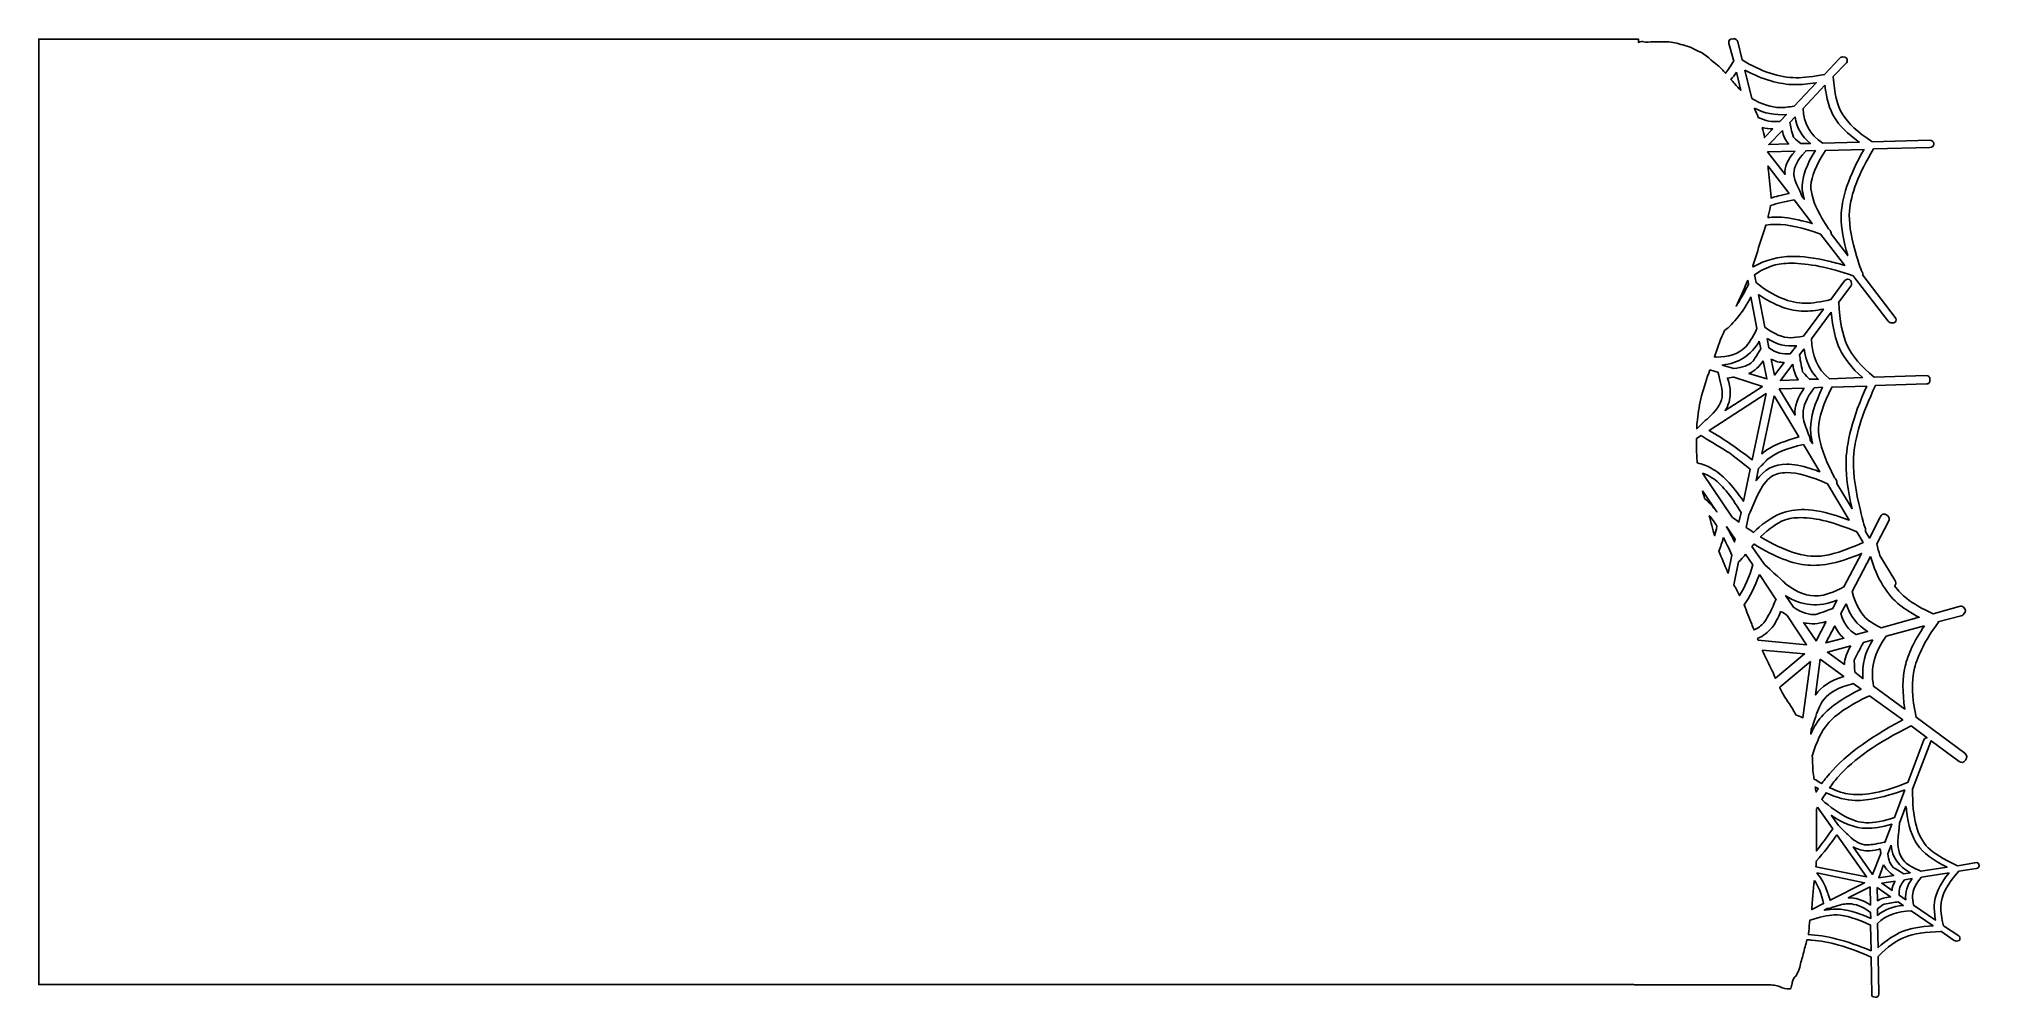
# Model space of a CAD drawing. Header units: centimetres. Extents: x -9.9 to 11.2, y -1.9 to 8.5.
import ezdxf

# ---------------------------------------------------------------- set-up
doc = ezdxf.new("R2010")
doc.units = ezdxf.units.CM
doc.header["$MEASUREMENT"] = 0
doc.layers.add('Layer 1', color=7, linetype='Continuous')

msp = doc.modelspace()

# ---------------------------------------------------------------- linework, layer by layer
at = {"layer": 'Layer 1', "lineweight": 25}
for points, knots in [([(8.5357, 8.49544), (8.49438, 8.49543), (8.47906, 8.47846), (8.48857, 8.44417), (8.48857, 8.44417), (8.48857, 8.44417), (8.54066, 8.2507), (8.54066, 8.2507), (8.54066, 8.2507), (8.50965, 8.20299), (8.48001, 8.15968), (8.45136, 8.12089), (8.45136, 8.12089), (8.42436, 8.15198), (8.39675, 8.18154), (8.36702, 8.20522), (8.36702, 8.20522), (8.30208, 8.25696), (8.23774, 8.32488), (8.16115, 8.35901), (8.16115, 8.35901), (8.10318, 8.38483), (8.05154, 8.41667), (7.98751, 8.43012), (7.98751, 8.43012), (7.92684, 8.44286), (7.87458, 8.46319), (7.8114, 8.46319), (7.8114, 8.46319), (7.76143, 8.46319), (7.71172, 8.46319), (7.66174, 8.46319), (7.66174, 8.46319), (7.63565, 8.46319), (7.58472, 8.45205), (7.56253, 8.46319), (7.56253, 8.46319), (7.54823, 8.47036), (7.52774, 8.46548), (7.50548, 8.45575), (7.50548, 8.45575), (7.50548, 8.45575), (7.50548, 8.49213), (7.50548, 8.49213), (7.50548, 8.49213), (7.50548, 8.49213), (-9.88178, 8.49213), (-9.88178, 8.49213), (-9.88178, 8.49213), (-9.88178, 8.49213), (-9.88178, -1.78859), (-9.88178, -1.78859), (-9.88178, -1.78859), (-9.88178, -1.78859), (7.44016, -1.78859), (7.44016, -1.78859), (7.44016, -1.78859), (7.45581, -1.7889), (7.47147, -1.78941), (7.48729, -1.78941), (7.48729, -1.78941), (7.53398, -1.78941), (7.58115, -1.78941), (7.62785, -1.78941), (7.62785, -1.78941), (7.66717, -1.78941), (7.70593, -1.78941), (7.74525, -1.78941), (7.74525, -1.78941), (7.77802, -1.78941), (7.81088, -1.78941), (7.84365, -1.78941), (7.84365, -1.78941), (7.87066, -1.78941), (7.89767, -1.78885), (7.92467, -1.78941), (7.92467, -1.78941), (7.97231, -1.79041), (8.01996, -1.7919), (8.06771, -1.79189), (8.06771, -1.79189), (8.11236, -1.79189), (8.15701, -1.7919), (8.20166, -1.79189), (8.20166, -1.79189), (8.23402, -1.79189), (8.26604, -1.7919), (8.2984, -1.79189), (8.2984, -1.79189), (8.34346, -1.79189), (8.38811, -1.7919), (8.43317, -1.79189), (8.43317, -1.79189), (8.46594, -1.79189), (8.49879, -1.7919), (8.53156, -1.79189), (8.53156, -1.79189), (8.56761, -1.79189), (8.60383, -1.7919), (8.63988, -1.79189), (8.63988, -1.79189), (8.6919, -1.79189), (8.74412, -1.7919), (8.79615, -1.79189), (8.79615, -1.79189), (8.82605, -1.79189), (8.85554, -1.7919), (8.88544, -1.79189), (8.88544, -1.79189), (8.90439, -1.79189), (8.92611, -1.78949), (8.94497, -1.79189), (8.94497, -1.79189), (8.96898, -1.79496), (8.9913, -1.79382), (9.01443, -1.80099), (9.01443, -1.80099), (9.04165, -1.80943), (9.09203, -1.83717), (9.12026, -1.83406), (9.12026, -1.83406), (9.13075, -1.83291), (9.15779, -1.8389), (9.16077, -1.8291), (9.16077, -1.8291), (9.16419, -1.81787), (9.16738, -1.81137), (9.16987, -1.80099), (9.16987, -1.80099), (9.17346, -1.786), (9.17425, -1.76961), (9.18062, -1.75469), (9.18062, -1.75469), (9.18539, -1.7435), (9.18978, -1.72216), (9.19881, -1.71169), (9.19881, -1.71169), (9.20651, -1.70277), (9.22333, -1.68934), (9.22775, -1.67862), (9.22775, -1.67862), (9.23278, -1.66643), (9.23836, -1.65259), (9.24346, -1.63976), (9.24346, -1.63976), (9.2485, -1.62705), (9.25588, -1.61511), (9.25917, -1.60007), (9.25917, -1.60007), (9.26441, -1.57612), (9.26857, -1.55038), (9.2757, -1.52731), (9.2757, -1.52731), (9.28341, -1.50241), (9.29103, -1.48131), (9.2972, -1.45538), (9.2972, -1.45538), (9.30359, -1.42852), (9.30905, -1.40371), (9.31622, -1.37766), (9.31622, -1.37766), (9.32322, -1.3522), (9.33122, -1.32797), (9.33689, -1.30242), (9.33689, -1.30242), (9.3555, -1.30269), (9.37363, -1.3036), (9.39063, -1.3049), (9.39063, -1.3049), (9.56737, -1.3163), (9.78283, -1.37815), (10.03555, -1.4901), (10.03555, -1.4901), (10.03555, -1.4901), (10.04051, -1.89607), (10.04051, -1.89607), (10.04051, -1.89607), (10.04006, -1.91508), (10.0525, -1.92459), (10.07772, -1.92501), (10.07772, -1.92501), (10.10302, -1.92544), (10.11607, -1.91472), (10.11658, -1.89359), (10.11658, -1.89359), (10.11658, -1.89359), (10.11162, -1.48184), (10.11162, -1.48184), (10.11162, -1.48184), (10.21273, -1.37795), (10.30949, -1.30746), (10.40266, -1.271), (10.40266, -1.271), (10.49583, -1.23453), (10.62593, -1.21498), (10.79292, -1.21147), (10.79292, -1.21147), (10.79292, -1.21147), (10.79292, -1.20816), (10.79292, -1.20816), (10.79292, -1.20816), (10.79292, -1.20816), (10.93844, -1.30903), (10.93844, -1.30903), (10.93844, -1.30903), (10.9459, -1.31334), (10.95321, -1.31552), (10.96077, -1.31564), (10.96077, -1.31564), (10.98607, -1.31607), (10.99912, -1.30529), (10.99963, -1.28423), (10.99963, -1.28423), (10.99988, -1.27366), (10.99552, -1.2659), (10.98557, -1.25942), (10.98557, -1.25942), (10.98557, -1.25942), (10.82104, -1.14863), (10.82104, -1.14863), (10.82104, -1.14863), (10.80021, -1.06803), (10.79072, -0.99894), (10.7921, -0.94192), (10.7921, -0.94192), (10.79499, -0.82163), (10.85999, -0.69308), (10.98723, -0.55579), (10.98723, -0.55579), (10.98723, -0.55579), (11.1774, -0.52686), (11.1774, -0.52686), (11.1774, -0.52686), (11.1977, -0.52301), (11.20758, -0.51314), (11.20799, -0.49626), (11.20799, -0.49626), (11.20865, -0.46881), (11.19304, -0.45743), (11.16003, -0.46319), (11.16003, -0.46319), (11.16003, -0.46319), (10.97317, -0.49544), (10.97317, -0.49544), (10.97317, -0.49544), (10.81561, -0.42099), (10.71001, -0.35649), (10.65567, -0.30279), (10.65567, -0.30279), (10.53466, -0.1846), (10.47793, 0.02811), (10.48535, 0.33635), (10.48535, 0.33635), (10.48535, 0.33635), (10.68296, 0.85311), (10.68296, 0.85311), (10.68296, 0.85311), (10.68421, 0.85627), (10.68566, 0.85942), (10.68626, 0.86221), (10.68626, 0.86221), (10.68626, 0.86221), (10.98971, 0.63814), (10.98971, 0.63814), (10.98971, 0.63814), (11.01355, 0.61928), (11.03688, 0.62402), (11.05916, 0.65219), (11.05916, 0.65219), (11.0815, 0.68045), (11.07906, 0.70564), (11.05255, 0.72661), (11.05255, 0.72661), (11.05255, 0.72661), (10.52255, 1.1177), (10.52255, 1.1177), (10.52255, 1.1177), (10.47717, 1.3325), (10.47141, 1.51024), (10.50519, 1.651), (10.50519, 1.651), (10.53895, 1.79175), (10.62539, 1.9586), (10.76481, 2.15122), (10.76481, 2.15122), (10.76481, 2.15122), (10.76068, 2.15453), (10.76068, 2.15453), (10.76068, 2.15453), (10.76068, 2.15453), (11.01451, 2.22233), (11.01451, 2.22233), (11.01451, 2.22233), (11.02644, 2.22662), (11.03594, 2.2329), (11.04262, 2.24135), (11.04262, 2.24135), (11.06496, 2.26961), (11.06327, 2.29403), (11.03684, 2.31493), (11.03684, 2.31493), (11.02357, 2.32542), (11.0082, 2.32822), (10.99136, 2.3232), (10.99136, 2.3232), (10.99136, 2.3232), (10.70859, 2.24383), (10.70859, 2.24383), (10.70859, 2.24383), (10.58783, 2.29799), (10.4924, 2.35345), (10.42085, 2.41002), (10.42085, 2.41002), (10.3727, 2.44809), (10.32884, 2.49402), (10.28939, 2.5481), (10.28939, 2.5481), (10.29745, 2.55484), (10.30179, 2.56594), (10.30179, 2.58117), (10.30179, 2.58117), (10.30179, 2.59038), (10.29933, 2.59934), (10.29352, 2.60846), (10.29352, 2.60846), (10.29352, 2.60846), (10.12981, 2.87883), (10.12981, 2.87883), (10.12981, 2.87883), (10.11736, 2.91855), (10.10624, 2.96004), (10.09591, 3.00368), (10.09591, 3.00368), (10.09591, 3.00368), (10.22324, 3.24676), (10.22324, 3.24676), (10.22324, 3.24676), (10.23583, 3.27349), (10.23202, 3.29533), (10.21084, 3.31208), (10.21084, 3.31208), (10.17639, 3.33931), (10.14842, 3.33107), (10.12733, 3.28811), (10.12733, 3.28811), (10.12733, 3.28811), (10.01654, 3.06652), (10.01654, 3.06652), (10.01654, 3.06652), (10.01654, 3.06652), (9.97354, 3.13845), (9.97354, 3.13845), (9.97354, 3.13845), (9.97354, 3.13845), (9.97354, 3.14931), (9.97354, 3.1707), (9.97354, 3.1707), (9.96201, 3.18288), (9.93742, 3.27376), (9.89995, 3.44437), (9.89995, 3.44437), (9.85386, 3.64846), (9.83511, 3.81501), (9.84373, 3.94295), (9.84373, 3.94295), (9.85525, 4.15624), (9.93403, 4.41654), (10.08103, 4.7243), (10.08103, 4.7243), (10.08103, 4.7243), (10.635, 4.74249), (10.635, 4.74249), (10.635, 4.74249), (10.66095, 4.74248), (10.67386, 4.75756), (10.67386, 4.78796), (10.67386, 4.78796), (10.67386, 4.81846), (10.65889, 4.83426), (10.63004, 4.83426), (10.63004, 4.83426), (10.63004, 4.83426), (10.06863, 4.81525), (10.06863, 4.81525), (10.06863, 4.81525), (9.92453, 4.93407), (9.82618, 5.04965), (9.77428, 5.16086), (9.77428, 5.16086), (9.72237, 5.27206), (9.69195, 5.42773), (9.68333, 5.62884), (9.68333, 5.62884), (9.68333, 5.62884), (9.67919, 5.62884), (9.67919, 5.62884), (9.67919, 5.62884), (9.67919, 5.62884), (9.81314, 5.80743), (9.81314, 5.80743), (9.81314, 5.80743), (9.81885, 5.81654), (9.8214, 5.8256), (9.82141, 5.83472), (9.82141, 5.83472), (9.8214, 5.86521), (9.80717, 5.88019), (9.77841, 5.8802), (9.77841, 5.8802), (9.76398, 5.88019), (9.7523, 5.87418), (9.74368, 5.862), (9.74368, 5.862), (9.74368, 5.862), (9.59734, 5.66109), (9.59734, 5.66109), (9.59734, 5.66109), (9.48781, 5.63365), (9.39407, 5.61974), (9.31622, 5.61975), (9.31622, 5.61975), (9.15198, 5.61974), (8.97402, 5.69449), (8.78374, 5.84381), (8.78374, 5.84381), (8.78374, 5.84381), (8.76721, 5.93063), (8.76721, 5.93063), (8.76721, 5.93063), (8.83924, 5.97809), (8.90685, 6.01171), (8.96978, 6.03068), (8.96978, 6.03068), (9.0238, 6.04653), (9.08867, 6.05465), (9.16491, 6.05465), (9.16491, 6.05465), (9.35239, 6.05465), (9.5765, 6.00963), (9.83712, 5.91988), (9.83712, 5.91988), (9.83712, 5.91988), (10.21911, 5.42544), (10.21911, 5.42544), (10.21911, 5.42544), (10.22861, 5.41232), (10.24299, 5.4056), (10.2621, 5.4056), (10.2621, 5.4056), (10.29071, 5.4056), (10.30509, 5.41749), (10.3051, 5.44115), (10.3051, 5.44115), (10.30509, 5.44912), (10.30157, 5.45724), (10.29518, 5.46513), (10.29518, 5.46513), (10.29518, 5.46513), (9.94212, 5.92402), (9.94212, 5.92402), (9.94212, 5.92402), (9.94212, 5.92402), (9.94212, 5.93361), (9.94212, 5.95213), (9.94212, 5.95213), (9.92941, 5.96267), (9.90241, 6.04172), (9.86109, 6.18943), (9.86109, 6.18943), (9.81027, 6.36612), (9.78957, 6.50944), (9.79908, 6.6202), (9.79908, 6.6202), (9.81178, 6.80486), (9.89911, 7.03092), (10.06118, 7.29737), (10.06118, 7.29737), (10.06118, 7.29737), (10.67138, 7.31308), (10.67138, 7.31308), (10.67138, 7.31308), (10.67138, 7.31308), (10.67221, 7.31308), (10.67221, 7.31308), (10.67221, 7.31308), (10.70081, 7.31308), (10.71437, 7.32644), (10.71438, 7.35277), (10.71438, 7.35277), (10.71437, 7.37917), (10.69905, 7.39163), (10.66725, 7.39163), (10.66725, 7.39163), (10.66725, 7.39163), (10.04713, 7.37592), (10.04713, 7.37592), (10.04713, 7.37592), (9.88826, 7.47879), (9.78023, 7.57895), (9.72301, 7.67523), (9.72301, 7.67523), (9.66579, 7.7715), (9.63247, 7.90625), (9.62297, 8.08037), (9.62297, 8.08037), (9.62297, 8.08037), (9.61801, 8.08037), (9.61801, 8.08037), (9.61801, 8.08037), (9.61801, 8.08037), (9.76601, 8.23499), (9.76601, 8.23499), (9.76601, 8.23499), (9.77231, 8.24287), (9.7751, 8.25025), (9.7751, 8.25814), (9.7751, 8.25814), (9.7751, 8.28454), (9.75969, 8.29782), (9.72798, 8.29783), (9.72798, 8.29783), (9.71207, 8.29782), (9.69944, 8.29266), (9.68994, 8.28212), (9.68994, 8.28212), (9.68994, 8.28212), (9.52788, 8.10848), (9.52788, 8.10848), (9.52788, 8.10848), (9.40713, 8.08473), (9.30366, 8.0721), (9.21783, 8.0721), (9.21783, 8.0721), (9.03674, 8.0721), (8.84139, 8.13713), (8.63161, 8.26641), (8.63161, 8.26641), (8.63161, 8.26641), (8.58365, 8.46402), (8.58365, 8.46402), (8.58365, 8.46402), (8.57735, 8.4851), (8.56111, 8.49543), (8.5357, 8.49544)], [0, 0, 0, 0, 0.00729927, 0.00729927, 0.00729927, 0.00729927, 0.01459854, 0.01459854, 0.01459854, 0.01459854, 0.02189781, 0.02189781, 0.02189781, 0.02189781, 0.02919708, 0.02919708, 0.02919708, 0.02919708, 0.03649635, 0.03649635, 0.03649635, 0.03649635, 0.04379562, 0.04379562, 0.04379562, 0.04379562, 0.05109489, 0.05109489, 0.05109489, 0.05109489, 0.05839416, 0.05839416, 0.05839416, 0.05839416, 0.06569343, 0.06569343, 0.06569343, 0.06569343, 0.0729927, 0.0729927, 0.0729927, 0.0729927, 0.08029197, 0.08029197, 0.08029197, 0.08029197, 0.08759124, 0.08759124, 0.08759124, 0.08759124, 0.09489051, 0.09489051, 0.09489051, 0.09489051, 0.10218978, 0.10218978, 0.10218978, 0.10218978, 0.10948905, 0.10948905, 0.10948905, 0.10948905, 0.11678832, 0.11678832, 0.11678832, 0.11678832, 0.12408759, 0.12408759, 0.12408759, 0.12408759, 0.13138686, 0.13138686, 0.13138686, 0.13138686, 0.13868613, 0.13868613, 0.13868613, 0.13868613, 0.1459854, 0.1459854, 0.1459854, 0.1459854, 0.15328467, 0.15328467, 0.15328467, 0.15328467, 0.16058394, 0.16058394, 0.16058394, 0.16058394, 0.16788321, 0.16788321, 0.16788321, 0.16788321, 0.17518248, 0.17518248, 0.17518248, 0.17518248, 0.18248175, 0.18248175, 0.18248175, 0.18248175, 0.18978102, 0.18978102, 0.18978102, 0.18978102, 0.19708029, 0.19708029, 0.19708029, 0.19708029, 0.20437956, 0.20437956, 0.20437956, 0.20437956, 0.21167883, 0.21167883, 0.21167883, 0.21167883, 0.2189781, 0.2189781, 0.2189781, 0.2189781, 0.22627737, 0.22627737, 0.22627737, 0.22627737, 0.23357664, 0.23357664, 0.23357664, 0.23357664, 0.24087591, 0.24087591, 0.24087591, 0.24087591, 0.24817518, 0.24817518, 0.24817518, 0.24817518, 0.25547445, 0.25547445, 0.25547445, 0.25547445, 0.26277372, 0.26277372, 0.26277372, 0.26277372, 0.27007299, 0.27007299, 0.27007299, 0.27007299, 0.27737226, 0.27737226, 0.27737226, 0.27737226, 0.28467153, 0.28467153, 0.28467153, 0.28467153, 0.2919708, 0.2919708, 0.2919708, 0.2919708, 0.29927007, 0.29927007, 0.29927007, 0.29927007, 0.30656934, 0.30656934, 0.30656934, 0.30656934, 0.31386861, 0.31386861, 0.31386861, 0.31386861, 0.32116788, 0.32116788, 0.32116788, 0.32116788, 0.32846715, 0.32846715, 0.32846715, 0.32846715, 0.33576642, 0.33576642, 0.33576642, 0.33576642, 0.34306569, 0.34306569, 0.34306569, 0.34306569, 0.35036496, 0.35036496, 0.35036496, 0.35036496, 0.35766423, 0.35766423, 0.35766423, 0.35766423, 0.3649635, 0.3649635, 0.3649635, 0.3649635, 0.37226277, 0.37226277, 0.37226277, 0.37226277, 0.37956204, 0.37956204, 0.37956204, 0.37956204, 0.38686131, 0.38686131, 0.38686131, 0.38686131, 0.39416058, 0.39416058, 0.39416058, 0.39416058, 0.40145985, 0.40145985, 0.40145985, 0.40145985, 0.40875912, 0.40875912, 0.40875912, 0.40875912, 0.41605839, 0.41605839, 0.41605839, 0.41605839, 0.42335766, 0.42335766, 0.42335766, 0.42335766, 0.43065693, 0.43065693, 0.43065693, 0.43065693, 0.4379562, 0.4379562, 0.4379562, 0.4379562, 0.44525547, 0.44525547, 0.44525547, 0.44525547, 0.45255474, 0.45255474, 0.45255474, 0.45255474, 0.45985401, 0.45985401, 0.45985401, 0.45985401, 0.46715328, 0.46715328, 0.46715328, 0.46715328, 0.47445255, 0.47445255, 0.47445255, 0.47445255, 0.48175182, 0.48175182, 0.48175182, 0.48175182, 0.48905109, 0.48905109, 0.48905109, 0.48905109, 0.49635036, 0.49635036, 0.49635036, 0.49635036, 0.50364964, 0.50364964, 0.50364964, 0.50364964, 0.51094891, 0.51094891, 0.51094891, 0.51094891, 0.51824818, 0.51824818, 0.51824818, 0.51824818, 0.52554745, 0.52554745, 0.52554745, 0.52554745, 0.53284672, 0.53284672, 0.53284672, 0.53284672, 0.54014599, 0.54014599, 0.54014599, 0.54014599, 0.54744526, 0.54744526, 0.54744526, 0.54744526, 0.55474453, 0.55474453, 0.55474453, 0.55474453, 0.5620438, 0.5620438, 0.5620438, 0.5620438, 0.56934307, 0.56934307, 0.56934307, 0.56934307, 0.57664234, 0.57664234, 0.57664234, 0.57664234, 0.58394161, 0.58394161, 0.58394161, 0.58394161, 0.59124088, 0.59124088, 0.59124088, 0.59124088, 0.59854015, 0.59854015, 0.59854015, 0.59854015, 0.60583942, 0.60583942, 0.60583942, 0.60583942, 0.61313869, 0.61313869, 0.61313869, 0.61313869, 0.62043796, 0.62043796, 0.62043796, 0.62043796, 0.62773723, 0.62773723, 0.62773723, 0.62773723, 0.6350365, 0.6350365, 0.6350365, 0.6350365, 0.64233577, 0.64233577, 0.64233577, 0.64233577, 0.64963504, 0.64963504, 0.64963504, 0.64963504, 0.65693431, 0.65693431, 0.65693431, 0.65693431, 0.66423358, 0.66423358, 0.66423358, 0.66423358, 0.67153285, 0.67153285, 0.67153285, 0.67153285, 0.67883212, 0.67883212, 0.67883212, 0.67883212, 0.68613139, 0.68613139, 0.68613139, 0.68613139, 0.69343066, 0.69343066, 0.69343066, 0.69343066, 0.70072993, 0.70072993, 0.70072993, 0.70072993, 0.7080292, 0.7080292, 0.7080292, 0.7080292, 0.71532847, 0.71532847, 0.71532847, 0.71532847, 0.72262774, 0.72262774, 0.72262774, 0.72262774, 0.72992701, 0.72992701, 0.72992701, 0.72992701, 0.73722628, 0.73722628, 0.73722628, 0.73722628, 0.74452555, 0.74452555, 0.74452555, 0.74452555, 0.75182482, 0.75182482, 0.75182482, 0.75182482, 0.75912409, 0.75912409, 0.75912409, 0.75912409, 0.76642336, 0.76642336, 0.76642336, 0.76642336, 0.77372263, 0.77372263, 0.77372263, 0.77372263, 0.7810219, 0.7810219, 0.7810219, 0.7810219, 0.78832117, 0.78832117, 0.78832117, 0.78832117, 0.79562044, 0.79562044, 0.79562044, 0.79562044, 0.80291971, 0.80291971, 0.80291971, 0.80291971, 0.81021898, 0.81021898, 0.81021898, 0.81021898, 0.81751825, 0.81751825, 0.81751825, 0.81751825, 0.82481752, 0.82481752, 0.82481752, 0.82481752, 0.83211679, 0.83211679, 0.83211679, 0.83211679, 0.83941606, 0.83941606, 0.83941606, 0.83941606, 0.84671533, 0.84671533, 0.84671533, 0.84671533, 0.8540146, 0.8540146, 0.8540146, 0.8540146, 0.86131387, 0.86131387, 0.86131387, 0.86131387, 0.86861314, 0.86861314, 0.86861314, 0.86861314, 0.87591241, 0.87591241, 0.87591241, 0.87591241, 0.88321168, 0.88321168, 0.88321168, 0.88321168, 0.89051095, 0.89051095, 0.89051095, 0.89051095, 0.89781022, 0.89781022, 0.89781022, 0.89781022, 0.90510949, 0.90510949, 0.90510949, 0.90510949, 0.91240876, 0.91240876, 0.91240876, 0.91240876, 0.91970803, 0.91970803, 0.91970803, 0.91970803, 0.9270073, 0.9270073, 0.9270073, 0.9270073, 0.93430657, 0.93430657, 0.93430657, 0.93430657, 0.94160584, 0.94160584, 0.94160584, 0.94160584, 0.94890511, 0.94890511, 0.94890511, 0.94890511, 0.95620438, 0.95620438, 0.95620438, 0.95620438, 0.96350365, 0.96350365, 0.96350365, 0.96350365, 0.97080292, 0.97080292, 0.97080292, 0.97080292, 0.97810219, 0.97810219, 0.97810219, 0.97810219, 0.98540146, 0.98540146, 0.98540146, 0.98540146, 1, 1, 1, 1]), ([(8.5696, 8.13163), (8.5696, 8.13163), (8.61673, 7.93485), (8.61673, 7.93485), (8.61673, 7.93485), (8.59556, 7.95901), (8.57389, 7.98325), (8.55058, 8.00761), (8.55058, 8.00761), (8.5372, 8.02159), (8.52337, 8.0367), (8.51007, 8.05226), (8.51007, 8.05226), (8.53004, 8.07753), (8.55011, 8.10344), (8.5696, 8.13163)], [0, 0, 0, 0, 0.2, 0.2, 0.2, 0.2, 0.4, 0.4, 0.4, 0.4, 0.6, 0.6, 0.6, 0.6, 1, 1, 1, 1]), ([(8.65972, 8.15561), (8.8567, 8.05016), (9.0385, 7.99769), (9.20377, 7.99769), (9.20377, 7.99769), (9.27049, 7.99769), (9.34789, 8.00358), (9.43693, 8.01671), (9.43693, 8.01671), (9.43693, 8.01671), (9.19881, 7.7637), (9.19881, 7.7637), (9.19881, 7.7637), (9.13848, 7.75315), (9.08716, 7.74799), (9.04585, 7.74799), (9.04585, 7.74799), (8.9505, 7.74799), (8.84786, 7.78128), (8.73661, 7.84721), (8.73661, 7.84721), (8.73661, 7.84721), (8.65972, 8.15561), (8.65972, 8.15561)], [0, 0, 0, 0, 0.14285714, 0.14285714, 0.14285714, 0.14285714, 0.28571429, 0.28571429, 0.28571429, 0.28571429, 0.42857143, 0.42857143, 0.42857143, 0.42857143, 0.57142857, 0.57142857, 0.57142857, 0.57142857, 0.71428571, 0.71428571, 0.71428571, 0.71428571, 1, 1, 1, 1]), ([(9.53202, 7.98942), (9.54792, 7.84436), (9.58212, 7.72838), (9.63454, 7.64133), (9.63454, 7.64133), (9.68696, 7.55427), (9.77693, 7.46411), (9.90409, 7.37178), (9.90409, 7.37178), (9.90409, 7.37178), (9.50887, 7.36021), (9.50887, 7.36021), (9.50887, 7.36021), (9.3691, 7.45519), (9.29709, 7.58081), (9.29389, 7.73641), (9.29389, 7.73641), (9.29389, 7.73641), (9.53202, 7.98942), (9.53202, 7.98942)], [0, 0, 0, 0, 0.16666667, 0.16666667, 0.16666667, 0.16666667, 0.33333333, 0.33333333, 0.33333333, 0.33333333, 0.5, 0.5, 0.5, 0.5, 0.66666667, 0.66666667, 0.66666667, 0.66666667, 1, 1, 1, 1]), ([(8.76473, 7.74055), (8.87277, 7.68516), (8.98886, 7.6622), (9.11282, 7.67275), (9.11282, 7.67275), (9.11282, 7.67275), (9.04171, 7.59751), (9.04171, 7.59751), (9.04171, 7.59751), (8.96099, 7.58793), (8.88242, 7.60227), (8.80689, 7.6405), (8.80689, 7.6405), (8.7944, 7.67242), (8.78174, 7.70461), (8.76638, 7.73476), (8.76638, 7.73476), (8.76638, 7.73476), (8.76473, 7.74055), (8.76473, 7.74055)], [0, 0, 0, 0, 0.16666667, 0.16666667, 0.16666667, 0.16666667, 0.33333333, 0.33333333, 0.33333333, 0.33333333, 0.5, 0.5, 0.5, 0.5, 0.66666667, 0.66666667, 0.66666667, 0.66666667, 1, 1, 1, 1]), ([(9.2079, 7.64546), (9.22381, 7.53204), (9.27958, 7.4352), (9.37492, 7.35607), (9.37492, 7.35607), (9.37492, 7.35607), (9.26992, 7.35607), (9.26992, 7.35607), (9.26992, 7.35607), (9.22219, 7.39568), (9.19519, 7.41929), (9.18889, 7.42718), (9.18889, 7.42718), (9.16978, 7.49311), (9.15715, 7.54632), (9.15085, 7.58593), (9.15085, 7.58593), (9.15085, 7.58593), (9.2079, 7.64546), (9.2079, 7.64546)], [0, 0, 0, 0, 0.16666667, 0.16666667, 0.16666667, 0.16666667, 0.33333333, 0.33333333, 0.33333333, 0.33333333, 0.5, 0.5, 0.5, 0.5, 0.66666667, 0.66666667, 0.66666667, 0.66666667, 1, 1, 1, 1]), ([(8.85072, 7.53219), (8.88722, 7.52065), (8.92486, 7.51482), (8.96482, 7.51482), (8.96482, 7.51482), (8.96482, 7.51482), (8.87469, 7.42057), (8.87469, 7.42057), (8.87469, 7.42057), (8.86917, 7.45931), (8.86253, 7.49795), (8.85072, 7.53219)], [0, 0, 0, 0, 0.25, 0.25, 0.25, 0.25, 0.5, 0.5, 0.5, 0.5, 1, 1, 1, 1]), ([(9.06982, 7.49911), (9.07933, 7.43842), (9.10188, 7.38971), (9.1368, 7.35277), (9.1368, 7.35277), (9.1368, 7.35277), (8.92182, 7.3445), (8.92182, 7.3445), (8.92182, 7.3445), (8.92182, 7.3445), (9.06982, 7.49911), (9.06982, 7.49911)], [0, 0, 0, 0, 0.25, 0.25, 0.25, 0.25, 0.5, 0.5, 0.5, 0.5, 1, 1, 1, 1]), ([(9.2079, 7.27339), (9.12527, 7.18372), (9.08926, 7.09951), (9.09876, 7.02038), (9.09876, 7.02038), (9.09876, 7.02038), (8.90777, 7.26512), (8.90777, 7.26512), (8.90777, 7.26512), (8.90777, 7.26512), (9.2079, 7.27339), (9.2079, 7.27339)], [0, 0, 0, 0, 0.25, 0.25, 0.25, 0.25, 0.5, 0.5, 0.5, 0.5, 1, 1, 1, 1]), ([(9.42784, 7.28083), (9.3325, 7.12781), (9.28479, 6.99858), (9.2848, 6.89305), (9.2848, 6.89305), (9.2848, 6.84564), (9.29204, 6.79833), (9.30795, 6.75084), (9.30795, 6.75084), (9.30795, 6.75084), (9.27984, 6.78309), (9.27984, 6.78309), (9.27984, 6.78309), (9.27983, 6.79629), (9.2654, 6.83023), (9.23684, 6.88561), (9.23684, 6.88561), (9.20828, 6.94099), (9.19385, 6.98978), (9.19385, 7.03196), (9.19385, 7.03196), (9.19384, 7.1032), (9.23523, 7.18068), (9.31787, 7.26512), (9.31787, 7.26512), (9.32417, 7.27035), (9.32779, 7.27487), (9.32779, 7.27753), (9.32779, 7.27753), (9.32779, 7.27753), (9.42784, 7.28083), (9.42784, 7.28083)], [0, 0, 0, 0, 0.11111111, 0.11111111, 0.11111111, 0.11111111, 0.22222222, 0.22222222, 0.22222222, 0.22222222, 0.33333333, 0.33333333, 0.33333333, 0.33333333, 0.44444444, 0.44444444, 0.44444444, 0.44444444, 0.55555556, 0.55555556, 0.55555556, 0.55555556, 0.66666667, 0.66666667, 0.66666667, 0.66666667, 0.77777778, 0.77777778, 0.77777778, 0.77777778, 1, 1, 1, 1]), ([(9.95701, 7.29324), (9.79173, 7.00304), (9.70896, 6.7578), (9.70896, 6.55736), (9.70896, 6.55736), (9.70895, 6.43871), (9.73244, 6.29907), (9.78007, 6.13816), (9.78007, 6.13816), (9.78007, 6.13816), (9.59899, 6.37546), (9.59899, 6.37546), (9.59899, 6.37546), (9.59899, 6.39124), (9.59629, 6.40305), (9.5899, 6.41102), (9.5899, 6.41102), (9.57088, 6.42679), (9.53395, 6.48287), (9.47993, 6.58051), (9.47993, 6.58051), (9.41, 6.70971), (9.37668, 6.8154), (9.37988, 6.89719), (9.37988, 6.89719), (9.38298, 6.99483), (9.43523, 7.12258), (9.53698, 7.28083), (9.53698, 7.28083), (9.53698, 7.28083), (9.95701, 7.29324), (9.95701, 7.29324)], [0, 0, 0, 0, 0.11111111, 0.11111111, 0.11111111, 0.11111111, 0.22222222, 0.22222222, 0.22222222, 0.22222222, 0.33333333, 0.33333333, 0.33333333, 0.33333333, 0.44444444, 0.44444444, 0.44444444, 0.44444444, 0.55555556, 0.55555556, 0.55555556, 0.55555556, 0.66666667, 0.66666667, 0.66666667, 0.66666667, 0.77777778, 0.77777778, 0.77777778, 0.77777778, 1, 1, 1, 1]), ([(8.91273, 7.11464), (8.91273, 7.11464), (9.14176, 6.8145), (9.14176, 6.8145), (9.14176, 6.8145), (9.09413, 6.80396), (9.05544, 6.79428), (9.02683, 6.78639), (9.02683, 6.78639), (8.9982, 6.77916), (8.97162, 6.77181), (8.9458, 6.76407), (8.9458, 6.76407), (8.94567, 6.76743), (8.94604, 6.77055), (8.9458, 6.77399), (8.9458, 6.77399), (8.93921, 6.86984), (8.92672, 6.96329), (8.91769, 7.05842), (8.91769, 7.05842), (8.91591, 7.07719), (8.91421, 7.0959), (8.91273, 7.11464)], [0, 0, 0, 0, 0.14285714, 0.14285714, 0.14285714, 0.14285714, 0.28571429, 0.28571429, 0.28571429, 0.28571429, 0.42857143, 0.42857143, 0.42857143, 0.42857143, 0.57142857, 0.57142857, 0.57142857, 0.57142857, 0.71428571, 0.71428571, 0.71428571, 0.71428571, 1, 1, 1, 1]), ([(9.19881, 6.7434), (9.19881, 6.7434), (9.39394, 6.48626), (9.39394, 6.48626), (9.39394, 6.48626), (9.36852, 6.49422), (9.33075, 6.50455), (9.27984, 6.51768), (9.27984, 6.51768), (9.17179, 6.54408), (9.07815, 6.55736), (8.99872, 6.55736), (8.99872, 6.55736), (8.96863, 6.55736), (8.93964, 6.55475), (8.9119, 6.55075), (8.9119, 6.55075), (8.91299, 6.55566), (8.91424, 6.56073), (8.91521, 6.56563), (8.91521, 6.56563), (8.92356, 6.60777), (8.9343, 6.64406), (8.94084, 6.68221), (8.94084, 6.68221), (9.0145, 6.70699), (9.10077, 6.72739), (9.19881, 6.7434)], [0, 0, 0, 0, 0.125, 0.125, 0.125, 0.125, 0.25, 0.25, 0.25, 0.25, 0.375, 0.375, 0.375, 0.375, 0.5, 0.5, 0.5, 0.5, 0.625, 0.625, 0.625, 0.625, 0.75, 0.75, 0.75, 0.75, 1, 1, 1, 1]), ([(8.99872, 6.47799), (9.12907, 6.47799), (9.29101, 6.44257), (9.48489, 6.37133), (9.48489, 6.37133), (9.48489, 6.37133), (9.74699, 6.03068), (9.74699, 6.03068), (9.74699, 6.03068), (9.68336, 6.04911), (9.6249, 6.06543), (9.57088, 6.07863), (9.57088, 6.07863), (9.41521, 6.11558), (9.28111, 6.13255), (9.16987, 6.1299), (9.16987, 6.1299), (9.02749, 6.1299), (8.88832, 6.09101), (8.7515, 6.01497), (8.7515, 6.01497), (8.7515, 6.01497), (8.74984, 6.02572), (8.74984, 6.02572), (8.74984, 6.02572), (8.77894, 6.11381), (8.80472, 6.20224), (8.8317, 6.29113), (8.8317, 6.29113), (8.84919, 6.34877), (8.8712, 6.40793), (8.88958, 6.46724), (8.88958, 6.46724), (8.92211, 6.47444), (8.95851, 6.47799), (8.99872, 6.47799)], [0, 0, 0, 0, 0.1, 0.1, 0.1, 0.1, 0.2, 0.2, 0.2, 0.2, 0.3, 0.3, 0.3, 0.3, 0.4, 0.4, 0.4, 0.4, 0.5, 0.5, 0.5, 0.5, 0.6, 0.6, 0.6, 0.6, 0.7, 0.7, 0.7, 0.7, 0.8, 0.8, 0.8, 0.8, 1, 1, 1, 1]), ([(8.69279, 5.87027), (8.69279, 5.87027), (8.70189, 5.82562), (8.70189, 5.82562), (8.70189, 5.82562), (8.65385, 5.73151), (8.60892, 5.65241), (8.56712, 5.58833), (8.56712, 5.58833), (8.57177, 5.59828), (8.57662, 5.6081), (8.58117, 5.61809), (8.58117, 5.61809), (8.61963, 5.7025), (8.65821, 5.7851), (8.69279, 5.87027)], [0, 0, 0, 0, 0.2, 0.2, 0.2, 0.2, 0.4, 0.4, 0.4, 0.4, 0.6, 0.6, 0.6, 0.6, 1, 1, 1, 1]), ([(8.8102, 5.71566), (8.98886, 5.59385), (9.15309, 5.53293), (9.30299, 5.53293), (9.30299, 5.53293), (9.36351, 5.53293), (9.4339, 5.54092), (9.51466, 5.55608), (9.51466, 5.55608), (9.51466, 5.55608), (9.29885, 5.26339), (9.29885, 5.26339), (9.29885, 5.26339), (9.24414, 5.2512), (9.19742, 5.24519), (9.15995, 5.2452), (9.15995, 5.2452), (9.07347, 5.24519), (8.98055, 5.28314), (8.87966, 5.3593), (8.87966, 5.3593), (8.87966, 5.3593), (8.8102, 5.71566), (8.8102, 5.71566)], [0, 0, 0, 0, 0.14285714, 0.14285714, 0.14285714, 0.14285714, 0.28571429, 0.28571429, 0.28571429, 0.28571429, 0.42857143, 0.42857143, 0.42857143, 0.42857143, 0.57142857, 0.57142857, 0.57142857, 0.57142857, 0.71428571, 0.71428571, 0.71428571, 0.71428571, 1, 1, 1, 1]), ([(8.72835, 5.68837), (8.72835, 5.68837), (8.79284, 5.34607), (8.79284, 5.34607), (8.79284, 5.34607), (8.74665, 5.24555), (8.70208, 5.17483), (8.65889, 5.13523), (8.65889, 5.13523), (8.58803, 5.06929), (8.4847, 5.03626), (8.34966, 5.03518), (8.34966, 5.03518), (8.35018, 5.0355), (8.34041, 5.03598), (8.33064, 5.03684), (8.33064, 5.03684), (8.35979, 5.12122), (8.38816, 5.2066), (8.42408, 5.28736), (8.42408, 5.28736), (8.42943, 5.2994), (8.43511, 5.31096), (8.44061, 5.32292), (8.44061, 5.32292), (8.54202, 5.40145), (8.63837, 5.52264), (8.72835, 5.68837)], [0, 0, 0, 0, 0.125, 0.125, 0.125, 0.125, 0.25, 0.25, 0.25, 0.25, 0.375, 0.375, 0.375, 0.375, 0.5, 0.5, 0.5, 0.5, 0.625, 0.625, 0.625, 0.625, 0.75, 0.75, 0.75, 0.75, 1, 1, 1, 1]), ([(9.60147, 5.52383), (9.6159, 5.35628), (9.64653, 5.22255), (9.69408, 5.122), (9.69408, 5.122), (9.74162, 5.02144), (9.82349, 4.91776), (9.93882, 4.81111), (9.93882, 4.81111), (9.93882, 4.81111), (9.57997, 4.79706), (9.57997, 4.79706), (9.57997, 4.79706), (9.45321, 4.90677), (9.38774, 5.05224), (9.38484, 5.23197), (9.38484, 5.23197), (9.38484, 5.23197), (9.60147, 5.52383), (9.60147, 5.52383)], [0, 0, 0, 0, 0.16666667, 0.16666667, 0.16666667, 0.16666667, 0.33333333, 0.33333333, 0.33333333, 0.33333333, 0.5, 0.5, 0.5, 0.5, 0.66666667, 0.66666667, 0.66666667, 0.66666667, 1, 1, 1, 1]), ([(8.81847, 5.20881), (8.81847, 5.20881), (8.83583, 5.12613), (8.83583, 5.12613), (8.83583, 5.12613), (8.77821, 5.03473), (8.74984, 4.9897), (8.74984, 4.98971), (8.74984, 4.98971), (8.70375, 4.94405), (8.63459, 4.91812), (8.54231, 4.91199), (8.54231, 4.91199), (8.54231, 4.91199), (8.41663, 4.94837), (8.41663, 4.94837), (8.41663, 4.94837), (8.5953, 4.96668), (8.72909, 5.05344), (8.81847, 5.20881)], [0, 0, 0, 0, 0.16666667, 0.16666667, 0.16666667, 0.16666667, 0.33333333, 0.33333333, 0.33333333, 0.33333333, 0.5, 0.5, 0.5, 0.5, 0.66666667, 0.66666667, 0.66666667, 0.66666667, 1, 1, 1, 1]), ([(8.90529, 5.2361), (9.00328, 5.17213), (9.10871, 5.1462), (9.22113, 5.15838), (9.22113, 5.15838), (9.22113, 5.15838), (9.15581, 5.07156), (9.15581, 5.07156), (9.15581, 5.07156), (9.07515, 5.05938), (8.9976, 5.08037), (8.92265, 5.13523), (8.92265, 5.13523), (8.92265, 5.13523), (8.90529, 5.2361), (8.90529, 5.2361)], [0, 0, 0, 0, 0.2, 0.2, 0.2, 0.2, 0.4, 0.4, 0.4, 0.4, 0.6, 0.6, 0.6, 0.6, 1, 1, 1, 1]), ([(9.30712, 5.12613), (9.32155, 4.99512), (9.37196, 4.88432), (9.45843, 4.79292), (9.45843, 4.79292), (9.45843, 4.79292), (9.36335, 4.79292), (9.36335, 4.79292), (9.36335, 4.79292), (9.32006, 4.83867), (9.29548, 4.86566), (9.28976, 4.87478), (9.28976, 4.87478), (9.27243, 4.95093), (9.26158, 5.01176), (9.25586, 5.05751), (9.25586, 5.05751), (9.25586, 5.05751), (9.30712, 5.12613), (9.30712, 5.12613)], [0, 0, 0, 0, 0.16666667, 0.16666667, 0.16666667, 0.16666667, 0.33333333, 0.33333333, 0.33333333, 0.33333333, 0.5, 0.5, 0.5, 0.5, 0.66666667, 0.66666667, 0.66666667, 0.66666667, 1, 1, 1, 1]), ([(8.28104, 4.89545), (8.28104, 4.89545), (8.37364, 4.86568), (8.37364, 4.86568), (8.37364, 4.86568), (8.37073, 4.86271), (8.37197, 4.85364), (8.37777, 4.8384), (8.37777, 4.8384), (8.40372, 4.74086), (8.41663, 4.67097), (8.41663, 4.62839), (8.41663, 4.62839), (8.41373, 4.55214), (8.37039, 4.47444), (8.28682, 4.39522), (8.28682, 4.39522), (8.23865, 4.35034), (8.18897, 4.30416), (8.13799, 4.25631), (8.13799, 4.25631), (8.13907, 4.28887), (8.14148, 4.32129), (8.14626, 4.35305), (8.14626, 4.35305), (8.15939, 4.4402), (8.16561, 4.52847), (8.19174, 4.6135), (8.19174, 4.6135), (8.2205, 4.7071), (8.24845, 4.80259), (8.28104, 4.89545)], [0, 0, 0, 0, 0.11111111, 0.11111111, 0.11111111, 0.11111111, 0.22222222, 0.22222222, 0.22222222, 0.22222222, 0.33333333, 0.33333333, 0.33333333, 0.33333333, 0.44444444, 0.44444444, 0.44444444, 0.44444444, 0.55555556, 0.55555556, 0.55555556, 0.55555556, 0.66666667, 0.66666667, 0.66666667, 0.66666667, 0.77777778, 0.77777778, 0.77777778, 0.77777778, 1, 1, 1, 1]), ([(8.86229, 4.99384), (8.86229, 4.99384), (8.90115, 4.79706), (8.90115, 4.79706), (8.90115, 4.79706), (8.90115, 4.79706), (8.70602, 4.85659), (8.70602, 4.85659), (8.70602, 4.85659), (8.76944, 4.88708), (8.82191, 4.93294), (8.86229, 4.99384)], [0, 0, 0, 0, 0.25, 0.25, 0.25, 0.25, 0.5, 0.5, 0.5, 0.5, 1, 1, 1, 1]), ([(8.94828, 5.01203), (8.99156, 4.98767), (9.03819, 4.97565), (9.08719, 4.97565), (9.08719, 4.97565), (9.08719, 4.97565), (8.98301, 4.8384), (8.98301, 4.8384), (8.98301, 4.8384), (8.98301, 4.8384), (8.94828, 5.01203), (8.94828, 5.01203)], [0, 0, 0, 0, 0.25, 0.25, 0.25, 0.25, 0.5, 0.5, 0.5, 0.5, 1, 1, 1, 1]), ([(9.18227, 4.95746), (9.19089, 4.88735), (9.21096, 4.83064), (9.24263, 4.78796), (9.24263, 4.78796), (9.24263, 4.78796), (9.04833, 4.77887), (9.04833, 4.77887), (9.04833, 4.77887), (9.04833, 4.77887), (9.18227, 4.95746), (9.18227, 4.95746)], [0, 0, 0, 0, 0.25, 0.25, 0.25, 0.25, 0.5, 0.5, 0.5, 0.5, 1, 1, 1, 1]), ([(8.54231, 4.81525), (8.54231, 4.81525), (8.8532, 4.7152), (8.8532, 4.7152), (8.8532, 4.7152), (8.8532, 4.7152), (8.44723, 4.45475), (8.44723, 4.45475), (8.44723, 4.45475), (8.4847, 4.51268), (8.50345, 4.57457), (8.50345, 4.64161), (8.50345, 4.64161), (8.50345, 4.68122), (8.49555, 4.72897), (8.48113, 4.78383), (8.48113, 4.78383), (8.48113, 4.78383), (8.47286, 4.80698), (8.47286, 4.80698), (8.47286, 4.80698), (8.50452, 4.81302), (8.52788, 4.81524), (8.54231, 4.81525)], [0, 0, 0, 0, 0.14285714, 0.14285714, 0.14285714, 0.14285714, 0.28571429, 0.28571429, 0.28571429, 0.28571429, 0.42857143, 0.42857143, 0.42857143, 0.42857143, 0.57142857, 0.57142857, 0.57142857, 0.57142857, 0.71428571, 0.71428571, 0.71428571, 0.71428571, 1, 1, 1, 1]), ([(9.30712, 4.69701), (9.23217, 4.59343), (9.19928, 4.49571), (9.2079, 4.40432), (9.2079, 4.40432), (9.2079, 4.40432), (9.0351, 4.68792), (9.0351, 4.68792), (9.0351, 4.68792), (9.0351, 4.68792), (9.30712, 4.69701), (9.30712, 4.69701)], [0, 0, 0, 0, 0.25, 0.25, 0.25, 0.25, 0.5, 0.5, 0.5, 0.5, 1, 1, 1, 1]), ([(9.50639, 4.70611), (9.41991, 4.52935), (9.37657, 4.37986), (9.37658, 4.25797), (9.37658, 4.25797), (9.37657, 4.2032), (9.38364, 4.14829), (9.39807, 4.09343), (9.39807, 4.09343), (9.39807, 4.09343), (9.37244, 4.12981), (9.37244, 4.12981), (9.37244, 4.12981), (9.37244, 4.14506), (9.35949, 4.1849), (9.33358, 4.24887), (9.33358, 4.24887), (9.30767, 4.31284), (9.29472, 4.36965), (9.29472, 4.41837), (9.29472, 4.41837), (9.29472, 4.50066), (9.33222, 4.59038), (9.40717, 4.68792), (9.40717, 4.68792), (9.41288, 4.69396), (9.41543, 4.69808), (9.41544, 4.70115), (9.41544, 4.70115), (9.41544, 4.70115), (9.50639, 4.70611), (9.50639, 4.70611)], [0, 0, 0, 0, 0.11111111, 0.11111111, 0.11111111, 0.11111111, 0.22222222, 0.22222222, 0.22222222, 0.22222222, 0.33333333, 0.33333333, 0.33333333, 0.33333333, 0.44444444, 0.44444444, 0.44444444, 0.44444444, 0.55555556, 0.55555556, 0.55555556, 0.55555556, 0.66666667, 0.66666667, 0.66666667, 0.66666667, 0.77777778, 0.77777778, 0.77777778, 0.77777778, 1, 1, 1, 1]), ([(9.98594, 4.71934), (9.83604, 4.38415), (9.76105, 4.10088), (9.76105, 3.86936), (9.76105, 3.86936), (9.76105, 3.73231), (9.78317, 3.57153), (9.82637, 3.38567), (9.82637, 3.38567), (9.82637, 3.38567), (9.66183, 3.65935), (9.66183, 3.65935), (9.66183, 3.65935), (9.66183, 3.67757), (9.65936, 3.69148), (9.65356, 3.70069), (9.65356, 3.70069), (9.63632, 3.71891), (9.60251, 3.78469), (9.55352, 3.89747), (9.55352, 3.89747), (9.49009, 4.0467), (9.46049, 4.16846), (9.46339, 4.26293), (9.46339, 4.26293), (9.4662, 4.37571), (9.51332, 4.52331), (9.60561, 4.70611), (9.60561, 4.70611), (9.60561, 4.70611), (9.98594, 4.71934), (9.98594, 4.71934)], [0, 0, 0, 0, 0.11111111, 0.11111111, 0.11111111, 0.11111111, 0.22222222, 0.22222222, 0.22222222, 0.22222222, 0.33333333, 0.33333333, 0.33333333, 0.33333333, 0.44444444, 0.44444444, 0.44444444, 0.44444444, 0.55555556, 0.55555556, 0.55555556, 0.55555556, 0.66666667, 0.66666667, 0.66666667, 0.66666667, 0.77777778, 0.77777778, 0.77777778, 0.77777778, 1, 1, 1, 1]), ([(8.89206, 4.63748), (8.89206, 4.63748), (8.74075, 3.91566), (8.74075, 3.91566), (8.74075, 3.91566), (8.59375, 4.03449), (8.43792, 4.14118), (8.27359, 4.23564), (8.27359, 4.23564), (8.27359, 4.23564), (8.89206, 4.63748), (8.89206, 4.63748)], [0, 0, 0, 0, 0.25, 0.25, 0.25, 0.25, 0.5, 0.5, 0.5, 0.5, 1, 1, 1, 1]), ([(8.97887, 4.61433), (8.97887, 4.61433), (9.24676, 4.16702), (9.24676, 4.16702), (9.24676, 4.16702), (9.20357, 4.15484), (9.16936, 4.14388), (9.14341, 4.13477), (9.14341, 4.13477), (9.01075, 4.09209), (8.91117, 4.04139), (8.84493, 3.98346), (8.84493, 3.98346), (8.84493, 3.98346), (8.97887, 4.61433), (8.97887, 4.61433)], [0, 0, 0, 0, 0.2, 0.2, 0.2, 0.2, 0.4, 0.4, 0.4, 0.4, 0.6, 0.6, 0.6, 0.6, 1, 1, 1, 1]), ([(8.1876, 4.18025), (8.37207, 4.06756), (8.47544, 4.00367), (8.49849, 3.98842), (8.49849, 3.98842), (8.59648, 3.91227), (8.67016, 3.8544), (8.71925, 3.81479), (8.71925, 3.81479), (8.71925, 3.81479), (8.64566, 3.46753), (8.64566, 3.46753), (8.64566, 3.46753), (8.52752, 3.64428), (8.4112, 3.76388), (8.29592, 3.82637), (8.29592, 3.82637), (8.2525, 3.8499), (8.20152, 3.86954), (8.14378, 3.88507), (8.14378, 3.88507), (8.13835, 3.94447), (8.13618, 4.00445), (8.13717, 4.06863), (8.13717, 4.06863), (8.13757, 4.09482), (8.13742, 4.12139), (8.13717, 4.148), (8.13717, 4.148), (8.13717, 4.148), (8.1876, 4.18025), (8.1876, 4.18025)], [0, 0, 0, 0, 0.11111111, 0.11111111, 0.11111111, 0.11111111, 0.22222222, 0.22222222, 0.22222222, 0.22222222, 0.33333333, 0.33333333, 0.33333333, 0.33333333, 0.44444444, 0.44444444, 0.44444444, 0.44444444, 0.55555556, 0.55555556, 0.55555556, 0.55555556, 0.66666667, 0.66666667, 0.66666667, 0.66666667, 0.77777778, 0.77777778, 0.77777778, 0.77777778, 1, 1, 1, 1]), ([(9.29885, 4.08434), (9.29885, 4.08434), (9.47579, 3.78751), (9.47579, 3.78751), (9.47579, 3.78751), (9.45274, 3.79671), (9.41862, 3.80873), (9.37244, 3.82389), (9.37244, 3.82389), (9.27444, 3.85438), (9.189, 3.86936), (9.11695, 3.86936), (9.11695, 3.86936), (8.97858, 3.86936), (8.86731, 3.81042), (8.78374, 3.69159), (8.78374, 3.69159), (8.78374, 3.69159), (8.8102, 3.82389), (8.8102, 3.82389), (8.8102, 3.82389), (8.85339, 3.86349), (8.88382, 3.89428), (8.90115, 3.91566), (8.90115, 3.91566), (8.99053, 3.99181), (9.12309, 4.04779), (9.29885, 4.08434)], [0, 0, 0, 0, 0.125, 0.125, 0.125, 0.125, 0.25, 0.25, 0.25, 0.25, 0.375, 0.375, 0.375, 0.375, 0.5, 0.5, 0.5, 0.5, 0.625, 0.625, 0.625, 0.625, 0.75, 0.75, 0.75, 0.75, 1, 1, 1, 1]), ([(8.20249, 3.77345), (8.24097, 3.75913), (8.27482, 3.74206), (8.30419, 3.72301), (8.30419, 3.72301), (8.40218, 3.65904), (8.50761, 3.53317), (8.62003, 3.34433), (8.62003, 3.34433), (8.62003, 3.34433), (8.59771, 3.24015), (8.59771, 3.24015), (8.59771, 3.24015), (8.57387, 3.2581), (8.54931, 3.27629), (8.52495, 3.29555), (8.52495, 3.29555), (8.52495, 3.29555), (8.20249, 3.77345), (8.20249, 3.77345)], [0, 0, 0, 0, 0.16666667, 0.16666667, 0.16666667, 0.16666667, 0.33333333, 0.33333333, 0.33333333, 0.33333333, 0.5, 0.5, 0.5, 0.5, 0.66666667, 0.66666667, 0.66666667, 0.66666667, 1, 1, 1, 1]), ([(9.11695, 3.77841), (9.23518, 3.77841), (9.38263, 3.7375), (9.55848, 3.65521), (9.55848, 3.65521), (9.55848, 3.65521), (9.79577, 3.26165), (9.79577, 3.26165), (9.79577, 3.26165), (9.73806, 3.28294), (9.68519, 3.30179), (9.6362, 3.31704), (9.6362, 3.31704), (9.49501, 3.35972), (9.37329, 3.37882), (9.2724, 3.37575), (9.2724, 3.37575), (9.09525, 3.37575), (8.92329, 3.2938), (8.75563, 3.12853), (8.75563, 3.12853), (8.7296, 3.14576), (8.70298, 3.16332), (8.67626, 3.18227), (8.67626, 3.18227), (8.67626, 3.18227), (8.70602, 3.32118), (8.70602, 3.32118), (8.70602, 3.32118), (8.73778, 3.39128), (8.76821, 3.46011), (8.79697, 3.52706), (8.79697, 3.52706), (8.84597, 3.63073), (8.89761, 3.70053), (8.95242, 3.73707), (8.95242, 3.73707), (8.99569, 3.7645), (9.05071, 3.77841), (9.11695, 3.77841)], [0, 0, 0, 0, 0.09090909, 0.09090909, 0.09090909, 0.09090909, 0.18181818, 0.18181818, 0.18181818, 0.18181818, 0.27272727, 0.27272727, 0.27272727, 0.27272727, 0.36363636, 0.36363636, 0.36363636, 0.36363636, 0.45454545, 0.45454545, 0.45454545, 0.45454545, 0.54545455, 0.54545455, 0.54545455, 0.54545455, 0.63636364, 0.63636364, 0.63636364, 0.63636364, 0.72727273, 0.72727273, 0.72727273, 0.72727273, 0.81818182, 0.81818182, 0.81818182, 0.81818182, 1, 1, 1, 1]), ([(8.20083, 3.5808), (8.20083, 3.5808), (8.35793, 3.35094), (8.35793, 3.35094), (8.35793, 3.35094), (8.31389, 3.40967), (8.2694, 3.4588), (8.22398, 3.49812), (8.22398, 3.49812), (8.21596, 3.52567), (8.20838, 3.55319), (8.20083, 3.5808)], [0, 0, 0, 0, 0.25, 0.25, 0.25, 0.25, 0.5, 0.5, 0.5, 0.5, 1, 1, 1, 1]), ([(8.27525, 3.31374), (8.30329, 3.27835), (8.33122, 3.23846), (8.35876, 3.19467), (8.35876, 3.19467), (8.3501, 3.15937), (8.34093, 3.12457), (8.33147, 3.09132), (8.33147, 3.09132), (8.31191, 3.16548), (8.29356, 3.23917), (8.27525, 3.31374)], [0, 0, 0, 0, 0.25, 0.25, 0.25, 0.25, 0.5, 0.5, 0.5, 0.5, 1, 1, 1, 1]), ([(8.46376, 3.19302), (8.46376, 3.19302), (8.55719, 3.05577), (8.55719, 3.05577), (8.55719, 3.05577), (8.55719, 3.05577), (8.55058, 3.02435), (8.55058, 3.02435), (8.55058, 3.02435), (8.52176, 3.08452), (8.4924, 3.13951), (8.46294, 3.19054), (8.46294, 3.19054), (8.46316, 3.1914), (8.46353, 3.19216), (8.46376, 3.19302)], [0, 0, 0, 0, 0.2, 0.2, 0.2, 0.2, 0.4, 0.4, 0.4, 0.4, 0.6, 0.6, 0.6, 0.6, 1, 1, 1, 1]), ([(9.26826, 3.28893), (9.4383, 3.28893), (9.64126, 3.23716), (9.87763, 3.13349), (9.87763, 3.13349), (9.87763, 3.13349), (9.94708, 3.01939), (9.94708, 3.01939), (9.94708, 3.01939), (9.74631, 2.93007), (9.59323, 2.88028), (9.4882, 2.87139), (9.4882, 2.87139), (9.30435, 2.85473), (9.08567, 2.92465), (8.83335, 3.07892), (8.83335, 3.07892), (8.92691, 3.1705), (9.01322, 3.23166), (9.09132, 3.26165), (9.09132, 3.26165), (9.14032, 3.27996), (9.19912, 3.28893), (9.26826, 3.28893)], [0, 0, 0, 0, 0.14285714, 0.14285714, 0.14285714, 0.14285714, 0.28571429, 0.28571429, 0.28571429, 0.28571429, 0.42857143, 0.42857143, 0.42857143, 0.42857143, 0.57142857, 0.57142857, 0.57142857, 0.57142857, 0.71428571, 0.71428571, 0.71428571, 0.71428571, 1, 1, 1, 1]), ([(8.42904, 3.07148), (8.45975, 3.01365), (8.48992, 2.95074), (8.51999, 2.88214), (8.51999, 2.88214), (8.51999, 2.88214), (8.47947, 2.68452), (8.47947, 2.68452), (8.47947, 2.68452), (8.47708, 2.69005), (8.4743, 2.69551), (8.47203, 2.70106), (8.47203, 2.70106), (8.44162, 2.77557), (8.40754, 2.84981), (8.38025, 2.92596), (8.38025, 2.92596), (8.39702, 2.97251), (8.4136, 3.02037), (8.42904, 3.07148)], [0, 0, 0, 0, 0.16666667, 0.16666667, 0.16666667, 0.16666667, 0.33333333, 0.33333333, 0.33333333, 0.33333333, 0.5, 0.5, 0.5, 0.5, 0.66666667, 0.66666667, 0.66666667, 0.66666667, 1, 1, 1, 1]), ([(8.75894, 3.00037), (8.75957, 2.9999), (8.76085, 2.99917), (8.76142, 2.99872), (8.76142, 2.99872), (8.98809, 2.86067), (9.18255, 2.78532), (9.34433, 2.77217), (9.34433, 2.77217), (9.5061, 2.75901), (9.70164, 2.80141), (9.93055, 2.90033), (9.93055, 2.90033), (9.93055, 2.90033), (9.73872, 2.5357), (9.73872, 2.5357), (9.73872, 2.5357), (9.62264, 2.47611), (9.53045, 2.44345), (9.46174, 2.43813), (9.46174, 2.43813), (9.34816, 2.42851), (9.22879, 2.47305), (9.10372, 2.57042), (9.10372, 2.57042), (9.1067, 2.57008), (9.03164, 2.63895), (8.87717, 2.77713), (8.87717, 2.77713), (8.87717, 2.77713), (8.7391, 2.97639), (8.7391, 2.97639), (8.7391, 2.97639), (8.74567, 2.98442), (8.75236, 2.9923), (8.75894, 3.00037)], [0, 0, 0, 0, 0.1, 0.1, 0.1, 0.1, 0.2, 0.2, 0.2, 0.2, 0.3, 0.3, 0.3, 0.3, 0.4, 0.4, 0.4, 0.4, 0.5, 0.5, 0.5, 0.5, 0.6, 0.6, 0.6, 0.6, 0.7, 0.7, 0.7, 0.7, 0.8, 0.8, 0.8, 0.8, 1, 1, 1, 1]), ([(8.66964, 2.89123), (8.66964, 2.89123), (8.74736, 2.7763), (8.74736, 2.7763), (8.74736, 2.7763), (8.71026, 2.64428), (8.66237, 2.53321), (8.60515, 2.44227), (8.60515, 2.44227), (8.58509, 2.48114), (8.56373, 2.51915), (8.54231, 2.55802), (8.54231, 2.55802), (8.54231, 2.55802), (8.59357, 2.80937), (8.59357, 2.80937), (8.59357, 2.80937), (8.6051, 2.81542), (8.61299, 2.82143), (8.6159, 2.82756), (8.6159, 2.82756), (8.63378, 2.84855), (8.65176, 2.86988), (8.66964, 2.89123)], [0, 0, 0, 0, 0.14285714, 0.14285714, 0.14285714, 0.14285714, 0.28571429, 0.28571429, 0.28571429, 0.28571429, 0.42857143, 0.42857143, 0.42857143, 0.42857143, 0.57142857, 0.57142857, 0.57142857, 0.57142857, 0.71428571, 0.71428571, 0.71428571, 0.71428571, 1, 1, 1, 1]), ([(10.02563, 2.86643), (10.10059, 2.62374), (10.20702, 2.44783), (10.34479, 2.33891), (10.34479, 2.33891), (10.4004, 2.29494), (10.47113, 2.25043), (10.55645, 2.20579), (10.55645, 2.20579), (10.55645, 2.20579), (10.14304, 2.09169), (10.14304, 2.09169), (10.14304, 2.09169), (10.08383, 2.12016), (10.03774, 2.14797), (10.00331, 2.1752), (10.00331, 2.1752), (9.92383, 2.23803), (9.86496, 2.34138), (9.82802, 2.48526), (9.82802, 2.48526), (9.82802, 2.48526), (10.02563, 2.86643), (10.02563, 2.86643)], [0, 0, 0, 0, 0.14285714, 0.14285714, 0.14285714, 0.14285714, 0.28571429, 0.28571429, 0.28571429, 0.28571429, 0.42857143, 0.42857143, 0.42857143, 0.42857143, 0.57142857, 0.57142857, 0.57142857, 0.57142857, 0.71428571, 0.71428571, 0.71428571, 0.71428571, 1, 1, 1, 1]), ([(8.8193, 2.6713), (8.8193, 2.6713), (9.00202, 2.39596), (9.00202, 2.39596), (9.00202, 2.39596), (8.99717, 2.39531), (8.99132, 2.38537), (8.98549, 2.36702), (8.98549, 2.36702), (8.93788, 2.25779), (8.89845, 2.18407), (8.86725, 2.14461), (8.86725, 2.14461), (8.84014, 2.11286), (8.80491, 2.08748), (8.76142, 2.06771), (8.76142, 2.06771), (8.753, 2.08865), (8.74432, 2.10965), (8.73579, 2.13055), (8.73579, 2.13055), (8.70777, 2.19917), (8.68224, 2.27048), (8.65311, 2.33974), (8.65311, 2.33974), (8.71282, 2.42226), (8.7684, 2.53289), (8.8193, 2.6713)], [0, 0, 0, 0, 0.125, 0.125, 0.125, 0.125, 0.25, 0.25, 0.25, 0.25, 0.375, 0.375, 0.375, 0.375, 0.5, 0.5, 0.5, 0.5, 0.625, 0.625, 0.625, 0.625, 0.75, 0.75, 0.75, 0.75, 1, 1, 1, 1]), ([(9.10207, 2.44061), (9.27969, 2.32777), (9.46586, 2.31114), (9.66183, 2.39018), (9.66183, 2.39018), (9.66183, 2.39018), (9.61801, 2.30088), (9.61801, 2.30088), (9.61801, 2.30088), (9.49809, 2.25805), (9.43776, 2.23721), (9.43776, 2.23721), (9.43776, 2.23721), (9.36195, 2.2284), (9.27984, 2.2544), (9.19054, 2.31576), (9.19054, 2.31576), (9.19054, 2.31576), (9.10207, 2.44061), (9.10207, 2.44061)], [0, 0, 0, 0, 0.16666667, 0.16666667, 0.16666667, 0.16666667, 0.33333333, 0.33333333, 0.33333333, 0.33333333, 0.5, 0.5, 0.5, 0.5, 0.66666667, 0.66666667, 0.66666667, 0.66666667, 1, 1, 1, 1]), ([(9.76188, 2.35214), (9.80507, 2.22166), (9.88279, 2.12158), (9.99504, 2.05118), (9.99504, 2.05118), (9.99504, 2.05118), (9.87184, 2.01811), (9.87184, 2.01811), (9.87184, 2.01811), (9.78878, 2.06543), (9.73269, 2.14184), (9.704, 2.24714), (9.704, 2.24714), (9.704, 2.24714), (9.76188, 2.35214), (9.76188, 2.35214)], [0, 0, 0, 0, 0.2, 0.2, 0.2, 0.2, 0.4, 0.4, 0.4, 0.4, 0.6, 0.6, 0.6, 0.6, 1, 1, 1, 1]), ([(9.04998, 2.26863), (9.08351, 2.25122), (9.107, 2.23695), (9.12026, 2.22646), (9.12026, 2.22646), (9.12026, 2.22646), (9.33275, 1.90731), (9.33275, 1.90731), (9.33275, 1.90731), (9.33275, 1.90731), (8.80607, 1.95775), (8.80607, 1.95775), (8.80607, 1.95775), (8.80394, 1.96302), (8.80158, 1.96818), (8.79945, 1.97346), (8.79945, 1.97346), (8.86218, 2.0005), (8.91516, 2.04077), (8.95738, 2.09417), (8.95738, 2.09417), (8.98639, 2.13088), (9.01395, 2.18003), (9.04089, 2.24135), (9.04089, 2.24135), (9.04089, 2.24135), (9.04998, 2.26863), (9.04998, 2.26863)], [0, 0, 0, 0, 0.125, 0.125, 0.125, 0.125, 0.25, 0.25, 0.25, 0.25, 0.375, 0.375, 0.375, 0.375, 0.5, 0.5, 0.5, 0.5, 0.625, 0.625, 0.625, 0.625, 0.75, 0.75, 0.75, 0.75, 1, 1, 1, 1]), ([(9.54442, 2.15949), (9.54442, 2.15949), (9.43611, 1.94865), (9.43611, 1.94865), (9.43611, 1.94865), (9.43611, 1.94865), (9.30133, 2.14544), (9.30133, 2.14544), (9.30133, 2.14544), (9.38196, 2.12761), (9.46269, 2.1324), (9.54442, 2.15949)], [0, 0, 0, 0, 0.25, 0.25, 0.25, 0.25, 0.5, 0.5, 0.5, 0.5, 1, 1, 1, 1]), ([(9.63785, 2.11319), (9.65978, 2.05917), (9.69286, 2.01485), (9.7379, 1.97924), (9.7379, 1.97924), (9.7379, 1.97924), (9.54194, 1.92715), (9.54194, 1.92715), (9.54194, 1.92715), (9.54194, 1.92715), (9.63785, 2.11319), (9.63785, 2.11319)], [0, 0, 0, 0, 0.25, 0.25, 0.25, 0.25, 0.5, 0.5, 0.5, 0.5, 1, 1, 1, 1]), ([(10.61268, 2.11319), (10.50318, 1.94745), (10.43346, 1.80105), (10.40349, 1.67332), (10.40349, 1.67332), (10.37351, 1.54559), (10.37232, 1.39044), (10.40018, 1.20782), (10.40018, 1.20782), (10.40018, 1.20782), (10.06036, 1.45587), (10.06036, 1.45587), (10.06036, 1.45587), (10.02423, 1.64964), (10.07026, 1.83043), (10.19926, 1.99909), (10.19926, 1.99909), (10.19926, 1.99909), (10.61268, 2.11319), (10.61268, 2.11319)], [0, 0, 0, 0, 0.16666667, 0.16666667, 0.16666667, 0.16666667, 0.33333333, 0.33333333, 0.33333333, 0.33333333, 0.5, 0.5, 0.5, 0.5, 0.66666667, 0.66666667, 0.66666667, 0.66666667, 1, 1, 1, 1]), ([(10.05126, 1.95857), (9.96854, 1.82669), (9.93291, 1.6869), (9.94543, 1.53937), (9.94543, 1.53937), (9.94543, 1.53937), (9.85861, 1.60883), (9.85861, 1.60883), (9.85861, 1.60883), (9.85235, 1.68267), (9.84975, 1.72604), (9.85117, 1.73864), (9.85117, 1.73864), (9.89103, 1.82179), (9.92461, 1.8864), (9.95287, 1.93294), (9.95287, 1.93294), (9.95287, 1.93294), (10.05126, 1.95857), (10.05126, 1.95857)], [0, 0, 0, 0, 0.16666667, 0.16666667, 0.16666667, 0.16666667, 0.33333333, 0.33333333, 0.33333333, 0.33333333, 0.5, 0.5, 0.5, 0.5, 0.66666667, 0.66666667, 0.66666667, 0.66666667, 1, 1, 1, 1]), ([(8.85072, 1.84861), (8.85072, 1.84861), (9.31126, 1.80727), (9.31126, 1.80727), (9.31126, 1.80727), (9.31126, 1.80727), (8.99458, 1.54268), (8.99458, 1.54268), (8.99458, 1.54268), (8.98251, 1.56974), (8.97096, 1.59671), (8.9582, 1.62371), (8.9582, 1.62371), (8.92286, 1.69851), (8.883, 1.77252), (8.85072, 1.84861)], [0, 0, 0, 0, 0.2, 0.2, 0.2, 0.2, 0.4, 0.4, 0.4, 0.4, 0.6, 0.6, 0.6, 0.6, 1, 1, 1, 1]), ([(9.3741, 1.72293), (9.3741, 1.72293), (9.29224, 1.11356), (9.29224, 1.11356), (9.29224, 1.11356), (9.26374, 1.12534), (9.23928, 1.13487), (9.217, 1.14333), (9.217, 1.14333), (9.20459, 1.16675), (9.19221, 1.19018), (9.17814, 1.21278), (9.17814, 1.21278), (9.13652, 1.27959), (9.08926, 1.3446), (9.05411, 1.41535), (9.05411, 1.41535), (9.04922, 1.42521), (9.04475, 1.43523), (9.04006, 1.44512), (9.04006, 1.44512), (9.04006, 1.44512), (9.3741, 1.72293), (9.3741, 1.72293)], [0, 0, 0, 0, 0.14285714, 0.14285714, 0.14285714, 0.14285714, 0.28571429, 0.28571429, 0.28571429, 0.28571429, 0.42857143, 0.42857143, 0.42857143, 0.42857143, 0.57142857, 0.57142857, 0.57142857, 0.57142857, 0.71428571, 0.71428571, 0.71428571, 0.71428571, 1, 1, 1, 1]), ([(9.4791, 1.75021), (9.4791, 1.75021), (9.73624, 1.56087), (9.73624, 1.56087), (9.73624, 1.56087), (9.59147, 1.51935), (9.48935, 1.45257), (9.43032, 1.36161), (9.43032, 1.36161), (9.43032, 1.36161), (9.4791, 1.75021), (9.4791, 1.75021)], [0, 0, 0, 0, 0.25, 0.25, 0.25, 0.25, 0.5, 0.5, 0.5, 0.5, 1, 1, 1, 1]), ([(9.81231, 1.89325), (9.76887, 1.82203), (9.74584, 1.75489), (9.74368, 1.69234), (9.74368, 1.69234), (9.74368, 1.69234), (9.55848, 1.82546), (9.55848, 1.82546), (9.55848, 1.82546), (9.55848, 1.82546), (9.81231, 1.89325), (9.81231, 1.89325)], [0, 0, 0, 0, 0.25, 0.25, 0.25, 0.25, 0.5, 0.5, 0.5, 0.5, 1, 1, 1, 1]), ([(9.83877, 1.48646), (9.83877, 1.48646), (9.92559, 1.42445), (9.92559, 1.42445), (9.92559, 1.42445), (9.71662, 1.32349), (9.56757, 1.21659), (9.47827, 1.10364), (9.47827, 1.10364), (9.43815, 1.05289), (9.40433, 0.99711), (9.3774, 0.93579), (9.3774, 0.93579), (9.3774, 0.93579), (9.38071, 0.98871), (9.38071, 0.98871), (9.38071, 0.98871), (9.39188, 1.00284), (9.40891, 1.04869), (9.43197, 1.12679), (9.43197, 1.12679), (9.45502, 1.20489), (9.48475, 1.26685), (9.52044, 1.312), (9.52044, 1.312), (9.58072, 1.38825), (9.68107, 1.44392), (9.82141, 1.47984), (9.82141, 1.47984), (9.83108, 1.48129), (9.83652, 1.48361), (9.83877, 1.48646)], [0, 0, 0, 0, 0.11111111, 0.11111111, 0.11111111, 0.11111111, 0.22222222, 0.22222222, 0.22222222, 0.22222222, 0.33333333, 0.33333333, 0.33333333, 0.33333333, 0.44444444, 0.44444444, 0.44444444, 0.44444444, 0.55555556, 0.55555556, 0.55555556, 0.55555556, 0.66666667, 0.66666667, 0.66666667, 0.66666667, 0.77777778, 0.77777778, 0.77777778, 0.77777778, 1, 1, 1, 1]), ([(10.01736, 1.35251), (10.01736, 1.35251), (10.37703, 1.08876), (10.37703, 1.08876), (10.37703, 1.08876), (9.9937, 0.88707), (9.71734, 0.67904), (9.54773, 0.4645), (9.54773, 0.4645), (9.53104, 0.44339), (9.51387, 0.42076), (9.49729, 0.39753), (9.49729, 0.39753), (9.4761, 0.4096), (9.4549, 0.42246), (9.4328, 0.43639), (9.4328, 0.43639), (9.42585, 0.44067), (9.41966, 0.44458), (9.41296, 0.4488), (9.41296, 0.4488), (9.40861, 0.47786), (9.40494, 0.50717), (9.40221, 0.53644), (9.40221, 0.53644), (9.39783, 0.58342), (9.39913, 0.64305), (9.39311, 0.69684), (9.39311, 0.69684), (9.44075, 0.85259), (9.49662, 0.96847), (9.56096, 1.04493), (9.56096, 1.04493), (9.64617, 1.1474), (9.79863, 1.25017), (10.01736, 1.35251)], [0, 0, 0, 0, 0.1, 0.1, 0.1, 0.1, 0.2, 0.2, 0.2, 0.2, 0.3, 0.3, 0.3, 0.3, 0.4, 0.4, 0.4, 0.4, 0.5, 0.5, 0.5, 0.5, 0.6, 0.6, 0.6, 0.6, 0.7, 0.7, 0.7, 0.7, 0.8, 0.8, 0.8, 0.8, 1, 1, 1, 1]), ([(10.46798, 1.02344), (10.46798, 1.02344), (10.64244, 0.89445), (10.64244, 0.89445), (10.64244, 0.89445), (10.62478, 0.89475), (10.61316, 0.88762), (10.60771, 0.87296), (10.60771, 0.87296), (10.60771, 0.87296), (10.43326, 0.41076), (10.43326, 0.41076), (10.43326, 0.41076), (10.43326, 0.41076), (10.42995, 0.41076), (10.42995, 0.41076), (10.42995, 0.41076), (10.17963, 0.30513), (9.97206, 0.26214), (9.80818, 0.28178), (9.80818, 0.28178), (9.74068, 0.28965), (9.66559, 0.31317), (9.58245, 0.35288), (9.58245, 0.35288), (9.61407, 0.39756), (9.64561, 0.43759), (9.67671, 0.47195), (9.67671, 0.47195), (9.84356, 0.66122), (10.10741, 0.84506), (10.46798, 1.02344)], [0, 0, 0, 0, 0.11111111, 0.11111111, 0.11111111, 0.11111111, 0.22222222, 0.22222222, 0.22222222, 0.22222222, 0.33333333, 0.33333333, 0.33333333, 0.33333333, 0.44444444, 0.44444444, 0.44444444, 0.44444444, 0.55555556, 0.55555556, 0.55555556, 0.55555556, 0.66666667, 0.66666667, 0.66666667, 0.66666667, 0.77777778, 0.77777778, 0.77777778, 0.77777778, 1, 1, 1, 1]), ([(9.42701, 0.36033), (9.43797, 0.35386), (9.44845, 0.34818), (9.45926, 0.34214), (9.45926, 0.34214), (9.45132, 0.33018), (9.44319, 0.3182), (9.43528, 0.30575), (9.43528, 0.30575), (9.43248, 0.32396), (9.43001, 0.34215), (9.42701, 0.36033)], [0, 0, 0, 0, 0.25, 0.25, 0.25, 0.25, 0.5, 0.5, 0.5, 0.5, 1, 1, 1, 1]), ([(10.40101, 0.32891), (10.40101, 0.32891), (10.28773, 0.0296), (10.28773, 0.0296), (10.28773, 0.0296), (10.17302, -0.0107), (10.07035, -0.02981), (9.97933, -0.02828), (9.97933, -0.02828), (9.8441, -0.02601), (9.68328, 0.05819), (9.49812, 0.22307), (9.49812, 0.22307), (9.51376, 0.24931), (9.52973, 0.27371), (9.54525, 0.29749), (9.54525, 0.29749), (9.65965, 0.2437), (9.76496, 0.21558), (9.86027, 0.21398), (9.86027, 0.21398), (10.00682, 0.21152), (10.18668, 0.25013), (10.40101, 0.32891)], [0, 0, 0, 0, 0.14285714, 0.14285714, 0.14285714, 0.14285714, 0.28571429, 0.28571429, 0.28571429, 0.28571429, 0.42857143, 0.42857143, 0.42857143, 0.42857143, 0.57142857, 0.57142857, 0.57142857, 0.57142857, 0.71428571, 0.71428571, 0.71428571, 0.71428571, 1, 1, 1, 1]), ([(9.45182, 0.14204), (9.45182, 0.14204), (9.61718, -0.09525), (9.61718, -0.09525), (9.61718, -0.09525), (9.52044, -0.2288), (9.4657, -0.30431), (9.45264, -0.32098), (9.45264, -0.32098), (9.44687, -0.32727), (9.44494, -0.32903), (9.43941, -0.33503), (9.43941, -0.33503), (9.43957, -0.31628), (9.44024, -0.29755), (9.44024, -0.27881), (9.44024, -0.27881), (9.44024, -0.21872), (9.44024, -0.15865), (9.44024, -0.09856), (9.44024, -0.09856), (9.44024, -0.02954), (9.44024, 0.03995), (9.44024, 0.10897), (9.44024, 0.10897), (9.44024, 0.11299), (9.44101, 0.1173), (9.44107, 0.12137), (9.44107, 0.12137), (9.44482, 0.12833), (9.44807, 0.13523), (9.45182, 0.14204)], [0, 0, 0, 0, 0.11111111, 0.11111111, 0.11111111, 0.11111111, 0.22222222, 0.22222222, 0.22222222, 0.22222222, 0.33333333, 0.33333333, 0.33333333, 0.33333333, 0.44444444, 0.44444444, 0.44444444, 0.44444444, 0.55555556, 0.55555556, 0.55555556, 0.55555556, 0.66666667, 0.66666667, 0.66666667, 0.66666667, 0.77777778, 0.77777778, 0.77777778, 0.77777778, 1, 1, 1, 1]), ([(9.59816, 0.05357), (9.73243, -0.0395), (9.86048, -0.0866), (9.98181, -0.08864), (9.98181, -0.08864), (10.05763, -0.08991), (10.15018, -0.07552), (10.25962, -0.04564), (10.25962, -0.04564), (10.25962, -0.04564), (10.18273, -0.2416), (10.18273, -0.2416), (10.18273, -0.2416), (10.18031, -0.23943), (10.17315, -0.24004), (10.1604, -0.24408), (10.1604, -0.24408), (10.07903, -0.26173), (10.02044, -0.27031), (9.98512, -0.26971), (9.98512, -0.26971), (9.92192, -0.26653), (9.85837, -0.23363), (9.79412, -0.17132), (9.79412, -0.17132), (9.75711, -0.1348), (9.71869, -0.09757), (9.67919, -0.05887), (9.67919, -0.05887), (9.67919, -0.05887), (9.59816, 0.05357), (9.59816, 0.05357)], [0, 0, 0, 0, 0.11111111, 0.11111111, 0.11111111, 0.11111111, 0.22222222, 0.22222222, 0.22222222, 0.22222222, 0.33333333, 0.33333333, 0.33333333, 0.33333333, 0.44444444, 0.44444444, 0.44444444, 0.44444444, 0.55555556, 0.55555556, 0.55555556, 0.55555556, 0.66666667, 0.66666667, 0.66666667, 0.66666667, 0.77777778, 0.77777778, 0.77777778, 0.77777778, 1, 1, 1, 1]), ([(10.41258, 0.15114), (10.41716, 0.12992), (10.4194, 0.11493), (10.4192, 0.10649), (10.4192, 0.10649), (10.43791, -0.05857), (10.47708, -0.18422), (10.53826, -0.26971), (10.53826, -0.26971), (10.59944, -0.35521), (10.70665, -0.43548), (10.85907, -0.51197), (10.85907, -0.51197), (10.85907, -0.51197), (10.57382, -0.55497), (10.57382, -0.55497), (10.57382, -0.55497), (10.49124, -0.51974), (10.43393, -0.48628), (10.40184, -0.4541), (10.40184, -0.4541), (10.34839, -0.40129), (10.32184, -0.32559), (10.32329, -0.22672), (10.32329, -0.22672), (10.32439, -0.22829), (10.33118, -0.16408), (10.34313, -0.0349), (10.34313, -0.0349), (10.34313, -0.0349), (10.41258, 0.15114), (10.41258, 0.15114)], [0, 0, 0, 0, 0.11111111, 0.11111111, 0.11111111, 0.11111111, 0.22222222, 0.22222222, 0.22222222, 0.22222222, 0.33333333, 0.33333333, 0.33333333, 0.33333333, 0.44444444, 0.44444444, 0.44444444, 0.44444444, 0.55555556, 0.55555556, 0.55555556, 0.55555556, 0.66666667, 0.66666667, 0.66666667, 0.66666667, 0.77777778, 0.77777778, 0.77777778, 0.77777778, 1, 1, 1, 1]), ([(9.66183, -0.15975), (9.66183, -0.15975), (9.98429, -0.61781), (9.98429, -0.61781), (9.98429, -0.61781), (9.98429, -0.61781), (9.43445, -0.50619), (9.43445, -0.50619), (9.43445, -0.50619), (9.43663, -0.48485), (9.43815, -0.46364), (9.43859, -0.44252), (9.43859, -0.44252), (9.51988, -0.35264), (9.59429, -0.25869), (9.66183, -0.15975)], [0, 0, 0, 0, 0.2, 0.2, 0.2, 0.2, 0.4, 0.4, 0.4, 0.4, 0.6, 0.6, 0.6, 0.6, 1, 1, 1, 1]), ([(9.84042, -0.28956), (9.88782, -0.31781), (9.93942, -0.33244), (9.99504, -0.33338), (9.99504, -0.33338), (10.0279, -0.33393), (10.06668, -0.32913), (10.11245, -0.31932), (10.11245, -0.31932), (10.11245, -0.31932), (10.13146, -0.31354), (10.13146, -0.31354), (10.13146, -0.31354), (10.13592, -0.33681), (10.13833, -0.3534), (10.13808, -0.36397), (10.13808, -0.36397), (10.13808, -0.36397), (10.04961, -0.59052), (10.04961, -0.59052), (10.04961, -0.59052), (10.04961, -0.59052), (9.84042, -0.28956), (9.84042, -0.28956)], [0, 0, 0, 0, 0.14285714, 0.14285714, 0.14285714, 0.14285714, 0.28571429, 0.28571429, 0.28571429, 0.28571429, 0.42857143, 0.42857143, 0.42857143, 0.42857143, 0.57142857, 0.57142857, 0.57142857, 0.57142857, 0.71428571, 0.71428571, 0.71428571, 0.71428571, 1, 1, 1, 1]), ([(10.25053, -0.27385), (10.26257, -0.40496), (10.3324, -0.50471), (10.45971, -0.57233), (10.45971, -0.57233), (10.45971, -0.57233), (10.39109, -0.58391), (10.39109, -0.58391), (10.39109, -0.58391), (10.31628, -0.54043), (10.27864, -0.51859), (10.27864, -0.51859), (10.27864, -0.51859), (10.24158, -0.48419), (10.22092, -0.4333), (10.21745, -0.36563), (10.21745, -0.36563), (10.21745, -0.36563), (10.25053, -0.27385), (10.25053, -0.27385)], [0, 0, 0, 0, 0.16666667, 0.16666667, 0.16666667, 0.16666667, 0.33333333, 0.33333333, 0.33333333, 0.33333333, 0.5, 0.5, 0.5, 0.5, 0.66666667, 0.66666667, 0.66666667, 0.66666667, 1, 1, 1, 1]), ([(9.44272, -0.57398), (9.44272, -0.57398), (9.96362, -0.68147), (9.96362, -0.68147), (9.96362, -0.68147), (9.96362, -0.68147), (9.58742, -0.87081), (9.58742, -0.87081), (9.58742, -0.87081), (9.57807, -0.83901), (9.56971, -0.81388), (9.56261, -0.79475), (9.56261, -0.79475), (9.52954, -0.69699), (9.48961, -0.62331), (9.44272, -0.57398)], [0, 0, 0, 0, 0.2, 0.2, 0.2, 0.2, 0.4, 0.4, 0.4, 0.4, 0.6, 0.6, 0.6, 0.6, 1, 1, 1, 1]), ([(10.1695, -0.48469), (10.19368, -0.53157), (10.23048, -0.57085), (10.28029, -0.60127), (10.28029, -0.60127), (10.28029, -0.60127), (10.11658, -0.6269), (10.11658, -0.6269), (10.11658, -0.6269), (10.11658, -0.6269), (10.1695, -0.48469), (10.1695, -0.48469)], [0, 0, 0, 0, 0.25, 0.25, 0.25, 0.25, 0.5, 0.5, 0.5, 0.5, 1, 1, 1, 1]), ([(10.88057, -0.57316), (10.77637, -0.70232), (10.7228, -0.82138), (10.72016, -0.93117), (10.72016, -0.93117), (10.71909, -0.9755), (10.72389, -1.02725), (10.73505, -1.08661), (10.73505, -1.08661), (10.73505, -1.08661), (10.49609, -0.92456), (10.49609, -0.92456), (10.49609, -0.92456), (10.48695, -0.88431), (10.48303, -0.8503), (10.48369, -0.82286), (10.48369, -0.82286), (10.48521, -0.75952), (10.51796, -0.69147), (10.58291, -0.61863), (10.58291, -0.61863), (10.58291, -0.61863), (10.88057, -0.57316), (10.88057, -0.57316)], [0, 0, 0, 0, 0.14285714, 0.14285714, 0.14285714, 0.14285714, 0.28571429, 0.28571429, 0.28571429, 0.28571429, 0.42857143, 0.42857143, 0.42857143, 0.42857143, 0.57142857, 0.57142857, 0.57142857, 0.57142857, 0.71428571, 0.71428571, 0.71428571, 0.71428571, 1, 1, 1, 1]), ([(9.41709, -0.65501), (9.46204, -0.71864), (9.49579, -0.80275), (9.51796, -0.90802), (9.51796, -0.90802), (9.51796, -0.90802), (9.38815, -0.97334), (9.38815, -0.97334), (9.38815, -0.97334), (9.39082, -0.93861), (9.39247, -0.90468), (9.39559, -0.86999), (9.39559, -0.86999), (9.40053, -0.81507), (9.40352, -0.76111), (9.41048, -0.70628), (9.41048, -0.70628), (9.41266, -0.68905), (9.41468, -0.67198), (9.41709, -0.65501)], [0, 0, 0, 0, 0.16666667, 0.16666667, 0.16666667, 0.16666667, 0.33333333, 0.33333333, 0.33333333, 0.33333333, 0.5, 0.5, 0.5, 0.5, 0.66666667, 0.66666667, 0.66666667, 0.66666667, 1, 1, 1, 1]), ([(10.02315, -0.72364), (10.02315, -0.72364), (10.02646, -0.9229), (10.02646, -0.9229), (10.02646, -0.9229), (9.94185, -0.86656), (9.861, -0.84097), (9.78503, -0.84601), (9.78503, -0.84601), (9.78503, -0.84601), (10.02315, -0.72364), (10.02315, -0.72364)], [0, 0, 0, 0, 0.25, 0.25, 0.25, 0.25, 0.5, 0.5, 0.5, 0.5, 1, 1, 1, 1]), ([(10.09922, -0.73439), (10.09922, -0.73439), (10.24474, -0.83443), (10.24474, -0.83443), (10.24474, -0.83443), (10.18643, -0.83977), (10.13931, -0.854), (10.10335, -0.8766), (10.10335, -0.8766), (10.10335, -0.8766), (10.09922, -0.73439), (10.09922, -0.73439)], [0, 0, 0, 0, 0.25, 0.25, 0.25, 0.25, 0.5, 0.5, 0.5, 0.5, 1, 1, 1, 1]), ([(10.29435, -0.66411), (10.27338, -0.69547), (10.26214, -0.72909), (10.26128, -0.76498), (10.26128, -0.76498), (10.26128, -0.76498), (10.14966, -0.68726), (10.14966, -0.68726), (10.14966, -0.68726), (10.14966, -0.68726), (10.29435, -0.66411), (10.29435, -0.66411)], [0, 0, 0, 0, 0.25, 0.25, 0.25, 0.25, 0.5, 0.5, 0.5, 0.5, 1, 1, 1, 1]), ([(10.48038, -0.636), (10.42559, -0.70688), (10.40281, -0.78334), (10.41093, -0.86585), (10.41093, -0.86585), (10.41093, -0.86585), (10.33982, -0.81707), (10.33982, -0.81707), (10.33982, -0.81707), (10.33114, -0.75782), (10.35004, -0.7017), (10.39688, -0.64757), (10.39688, -0.64757), (10.39688, -0.64757), (10.48038, -0.636), (10.48038, -0.636)], [0, 0, 0, 0, 0.2, 0.2, 0.2, 0.2, 0.4, 0.4, 0.4, 0.4, 0.6, 0.6, 0.6, 0.6, 1, 1, 1, 1]), ([(9.63289, -1.03039), (9.64341, -1.03007), (9.65369, -1.03079), (9.66348, -1.03122), (9.66348, -1.03122), (9.757, -1.03485), (9.87809, -1.07105), (10.02811, -1.14119), (10.02811, -1.14119), (10.02811, -1.14119), (10.03307, -1.42065), (10.03307, -1.42065), (10.03307, -1.42065), (9.76615, -1.30973), (9.53874, -1.25101), (9.35012, -1.24454), (9.35012, -1.24454), (9.3528, -1.23231), (9.35541, -1.22043), (9.35673, -1.20816), (9.35673, -1.20816), (9.36097, -1.16891), (9.36304, -1.12812), (9.36913, -1.0891), (9.36913, -1.0891), (9.47355, -1.05276), (9.56177, -1.03253), (9.63289, -1.03039)], [0, 0, 0, 0, 0.125, 0.125, 0.125, 0.125, 0.25, 0.25, 0.25, 0.25, 0.375, 0.375, 0.375, 0.375, 0.5, 0.5, 0.5, 0.5, 0.625, 0.625, 0.625, 0.625, 0.75, 0.75, 0.75, 0.75, 1, 1, 1, 1]), ([(9.79495, -0.90967), (9.86321, -0.91082), (9.93694, -0.93941), (10.01654, -0.99566), (10.01654, -0.99566), (10.02145, -0.99993), (10.02556, -1.00223), (10.02811, -1.00228), (10.02811, -1.00228), (10.02811, -1.00228), (10.03059, -1.06842), (10.03059, -1.06842), (10.03059, -1.06842), (9.88548, -1.00263), (9.76212, -0.96925), (9.661, -0.96755), (9.661, -0.96755), (9.61557, -0.96679), (9.56951, -0.97098), (9.52375, -0.98078), (9.52375, -0.98078), (9.52375, -0.98078), (9.55517, -0.96259), (9.55517, -0.96259), (9.55517, -0.96259), (9.56782, -0.9628), (9.60086, -0.95339), (9.65439, -0.93531), (9.65439, -0.93531), (9.70791, -0.91722), (9.75453, -0.90899), (9.79495, -0.90967)], [0, 0, 0, 0, 0.11111111, 0.11111111, 0.11111111, 0.11111111, 0.22222222, 0.22222222, 0.22222222, 0.22222222, 0.33333333, 0.33333333, 0.33333333, 0.33333333, 0.44444444, 0.44444444, 0.44444444, 0.44444444, 0.55555556, 0.55555556, 0.55555556, 0.55555556, 0.66666667, 0.66666667, 0.66666667, 0.66666667, 0.77777778, 0.77777778, 0.77777778, 0.77777778, 1, 1, 1, 1]), ([(10.3266, -0.88983), (10.3266, -0.88983), (10.38282, -0.92869), (10.38282, -0.92869), (10.38282, -0.92869), (10.27388, -0.93743), (10.1807, -0.97329), (10.10335, -1.03535), (10.10335, -1.03535), (10.10335, -1.03535), (10.10501, -0.96507), (10.10501, -0.96507), (10.10501, -0.96507), (10.14372, -0.93401), (10.1668, -0.91704), (10.17446, -0.91298), (10.17446, -0.91298), (10.23794, -0.90135), (10.28854, -0.89338), (10.3266, -0.88983)], [0, 0, 0, 0, 0.16666667, 0.16666667, 0.16666667, 0.16666667, 0.33333333, 0.33333333, 0.33333333, 0.33333333, 0.5, 0.5, 0.5, 0.5, 0.66666667, 0.66666667, 0.66666667, 0.66666667, 1, 1, 1, 1]), ([(10.46798, -0.9874), (10.46798, -0.9874), (10.70693, -1.14945), (10.70693, -1.14945), (10.70693, -1.14945), (10.56768, -1.15769), (10.45633, -1.17886), (10.37207, -1.21229), (10.37207, -1.21229), (10.28781, -1.24571), (10.20047, -1.30376), (10.10997, -1.38675), (10.10997, -1.38675), (10.10997, -1.38675), (10.10501, -1.12382), (10.10501, -1.12382), (10.10501, -1.12382), (10.19826, -1.0325), (10.31883, -0.98702), (10.46798, -0.9874)], [0, 0, 0, 0, 0.16666667, 0.16666667, 0.16666667, 0.16666667, 0.33333333, 0.33333333, 0.33333333, 0.33333333, 0.5, 0.5, 0.5, 0.5, 0.66666667, 0.66666667, 0.66666667, 0.66666667, 1, 1, 1, 1])]:
    msp.add_open_spline(points, degree=3, knots=knots, dxfattribs=at)

doc.saveas('drawing.dxf')
